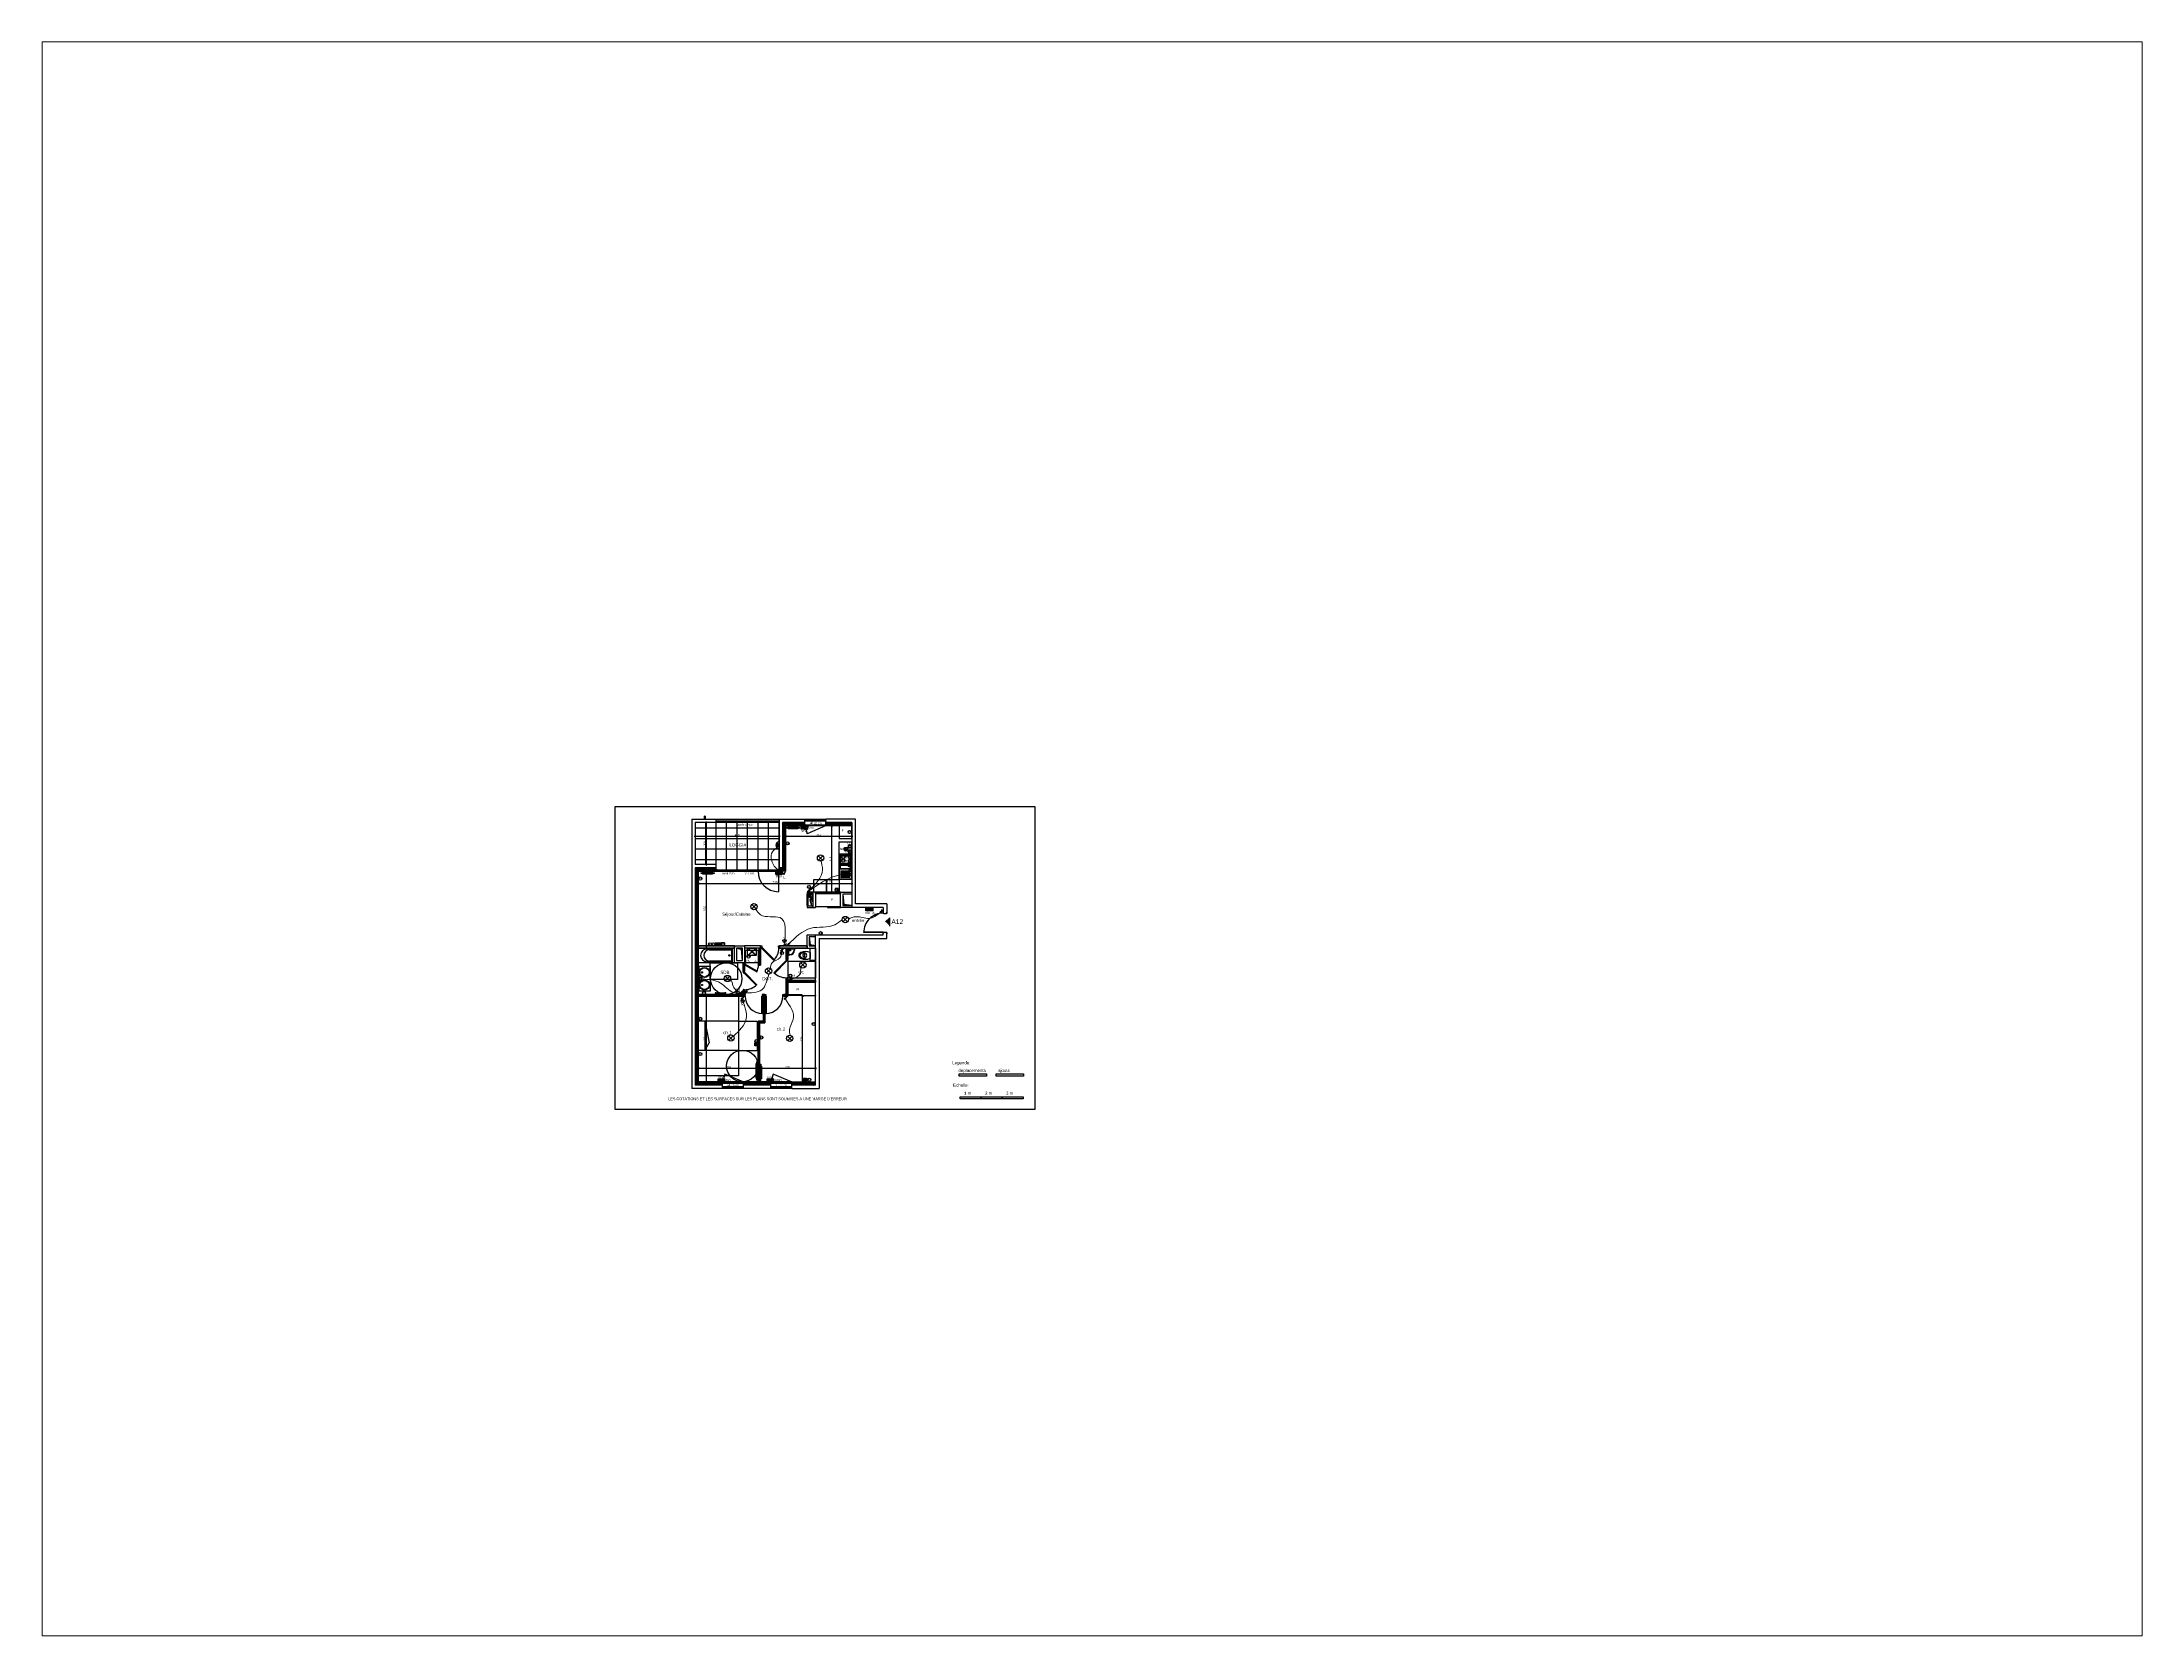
# Paper-space layout 'Présentation1' of a CAD drawing. Header units: centimetres. Extents: x 26 to 235, y 20 to 179.
# The model-space entities are those that its viewports show. They can reach past a viewport. Long polylines and large blocks are cut down to what shows.
import ezdxf

# ---------------------------------------------------------------- set-up
doc = ezdxf.new("R2010")
doc.units = ezdxf.units.CM
doc.linetypes.add('Tiret', pattern=[0.00635, 0.003175, -0.003175])
for name, color, linetype, lineweight in [('CHAUFFAGE_CHAUFFAGE_MOD', 102, 'Continuous', 25), ('CLOISONS_CLOISONS100_MOD', 114, 'Continuous', 35), ('CLOISONS_CLOISONS72_MOD', 114, 'Continuous', 35), ('COTATIONS_COTATIONS_MOD', 7, 'Continuous', 35), ('ELECTRICITE_APP_MOD', 102, 'Continuous', 25), ('ELECTRICITE_APPEXT_MOD', 102, 'Continuous', 25), ('ELECTRICITE_INTERDOUBLE_MOD', 102, 'Continuous', 25), ('ELECTRICITE_INTERLUM_MOD', 102, 'Continuous', 25), ('ELECTRICITE_INTERSIMPLE_MOD', 102, 'Continuous', 25), ('ELECTRICITE_INTERVV_MOD', 102, 'Continuous', 25), ('ELECTRICITE_LIAISONS_MOD', 102, 'Continuous', 25), ('ELECTRICITE_LUM_MOD', 102, 'Continuous', 25), ('ELECTRICITE_PRISE16AHT_MOD', 102, 'Continuous', 25), ('ELECTRICITE_PRISECUISSON_MOD', 102, 'Continuous', 25), ('ELECTRICITE_PRISEFOUR_MOD', 102, 'Continuous', 25), ('ELECTRICITE_PRISEFRIGO_MOD', 102, 'Continuous', 25), ('ELECTRICITE_PRISEHOTTE_MOD', 102, 'Continuous', 25), ('ELECTRICITE_PRISEMO_MOD', 102, 'Continuous', 25), ('ELECTRICITE_PRISES16A_MOD', 102, 'Continuous', 25), ('ELECTRICITE_PRISESMULTIMEDIA_MOD', 102, 'Continuous', 25), ('ELECTRICITE_PRISESTEL_MOD', 102, 'Continuous', 25), ('ELECTRICITE_VIDEOPHONE_MOD', 102, 'Continuous', 25), ('ELECTRICITE_VOLETROULRADIO_MOD', 102, 'Continuous', 25), ('FDPLAN_ELEC_FIX', 8, 'Continuous', 25), ('FDPLAN_FDPLAN_FIX', 8, 'Continuous', 25), ('MENUISERIES_PORTES_MOD', 114, 'Continuous', 30), ('PLACARDS_PLACARDS_100150_MOD', 114, 'Continuous', 30), ('PLOMBERIE_BAIGNOIRE_MOD', 114, 'Continuous', 30), ('PLOMBERIE_EVIER_MOD', 114, 'Continuous', 30), ('PLOMBERIE_LAVEMAINS_MOD', 114, 'Continuous', 30), ('PLOMBERIE_LL_MOD', 114, 'Continuous', 30), ('PLOMBERIE_LV_MOD', 114, 'Continuous', 30), ('PLOMBERIE_MEUBLEVASQUE_MOD', 114, 'Continuous', 30), ('PLOMBERIE_THERMO_MOD', 114, 'Continuous', 25), ('PLOMBERIE_WC_MOD', 114, 'Continuous', 30)]:
    doc.layers.add(name, color=color, linetype=linetype, lineweight=lineweight)
doc.layers.add('ELECTRICITE_PRISE16AHAND_MOD', color=102, linetype='Continuous')
doc.layers.add('PLACARDS_PLACARDS_0100_MOD', color=114, linetype='Continuous')
doc.styles.add('Arial', font='arial.ttf', dxfattribs={"height": 10})
doc.styles.add('Arial_1', font='arial.ttf', dxfattribs={"height": 7.5})
doc.styles.add('Arial_2', font='arial.ttf', dxfattribs={"height": 25})
doc.styles.add('Arial_5', font='arial.ttf', dxfattribs={"height": 0.2})
doc.styles.add('MtXpl_Verdana', font='verdana.ttf')
doc.styles.add('prlm-elec-cfa', font='comic.ttf', dxfattribs={"height": 0.12})
doc.styles.add('prlm-elec-cfo', font='comic.ttf', dxfattribs={"height": 0.12})
doc.styles.add('Trebuchet MS', font='trebuc.ttf', dxfattribs={"height": 10})
doc.dimstyles.new('Cotes_linéaires', dxfattribs={"dimscale": 30.48, "dimtxt": 0.103095, "dimasz": 0.164042, "dimexe": 0.164042, "dimexo": 0.0625, "dimgap": 0.016404, "dimtad": 1, "dimdec": 0, "dimlfac": 100, "dimzin": 0, "dimdsep": 46, "dimtxsty": 'Trebuchet MS', "dimblk1": 'OBLIQUE', "dimblk2": 'OBLIQUE', "dimsah": 1, "dimcen": 0.09, "dimdle": 0.164042, "dimazin": 0, "dimtfac": 1, "dimtdec": 4, "dimtix": 1, "dimtmove": 0, "dimatfit": 3, "dimfxl": 1, "dimtvp": 1, "dimtolj": 1, "dimtzin": 0, "dimarcsym": 0})
doc.dimstyles.new('Cotes_linéaires_2', dxfattribs={"dimscale": 30.48, "dimtxt": 0.103095, "dimasz": 0.164042, "dimexe": 0.164042, "dimexo": 0.0625, "dimgap": 0.016404, "dimtad": 1, "dimdec": 0, "dimlfac": 100, "dimzin": 0, "dimdsep": 46, "dimtxsty": 'Trebuchet MS', "dimblk1": 'OBLIQUE', "dimblk2": 'OBLIQUE', "dimsah": 1, "dimcen": 0.09, "dimdle": 0.164042, "dimazin": 0, "dimtfac": 1, "dimtdec": 4, "dimtix": 1, "dimtmove": 0, "dimatfit": 3, "dimfxl": 1, "dimtvp": 1, "dimtolj": 1, "dimtzin": 0, "dimarcsym": 0})
doc.dimstyles.new('Cotes_linéaires_6', dxfattribs={"dimscale": 30.48, "dimtxt": 0.103095, "dimasz": 0.164042, "dimexe": 0.164042, "dimexo": 0.0625, "dimgap": 0.016404, "dimtad": 1, "dimdec": 0, "dimlfac": 100, "dimzin": 0, "dimdsep": 46, "dimtxsty": 'Trebuchet MS', "dimblk1": 'OBLIQUE', "dimblk2": 'OBLIQUE', "dimsah": 1, "dimcen": 0.09, "dimdle": 0.164042, "dimazin": 0, "dimtfac": 1, "dimtdec": 4, "dimtix": 1, "dimtmove": 0, "dimatfit": 3, "dimfxl": 1, "dimtvp": 1, "dimtolj": 1, "dimtzin": 0, "dimarcsym": 0})

# ---------------------------------------------------------------- blocks, each defined once
blk = doc.blocks.new('HB-Simple - 930 x 2040 mm-366041-A_B-Niveau 1 - 1_50')
at = {"layer": 'FDPLAN_FDPLAN_FIX'}
for p, q in [((-0.49, 0.08), (-0.5, 0.08)), ((-0.5, 0.08), (-0.5, 0.08)), ((-0.5, 0.08), (-0.5, 0.08)), ((-0.5, 0.08), (-0.49, 0.08)), ((-0.47, 0.06), (-0.47, 0.08)), ((-0.47, 0.08), (-0.47, 0.08)), ((-0.45, 0.06), (-0.47, 0.06)), ((-0.47, 0.05), (-0.45, 0.05)), ((-0.45, 0.05), (-0.45, 0.06)), ((-0.45, -0.05), (-0.45, 0.05)), ((-0.45, 0.05), (-0.45, 0.04)), ((0.46, 0.06), (0.45, 0.06)), ((0.45, 0.06), (0.45, 0.05)), ((0.45, 0.04), (0.45, 0.05)), ((0.45, 0.05), (0.47, 0.05)), ((0.45, 0.05), (0.45, -0.05)), ((0.46, 0.08), (0.46, 0.06)), ((0.47, 0.08), (0.47, 0.08)), ((0.49, 0.08), (0.5, 0.08)), ((0.5, 0.08), (0.49, 0.08)), ((0.5, 0.08), (0.5, 0.08)), ((0.5, 0.08), (0.5, 0.08)), ((-0.47, -0.09), (-0.47, -0.06)), ((-0.47, -0.09), (-0.47, -0.09)), ((-0.47, -0.09), (-0.47, -0.09)), ((-0.45, -0.05), (-0.45, -0.05)), ((-0.45, -0.05), (-0.45, -0.05)), ((0.42, -0.09), (0.46, -0.09)), ((0.42, -1.02), (0.42, -0.09)), ((0.45, -0.05), (0.45, -0.05)), ((0.45, -0.05), (0.45, -0.05)), ((0.46, -0.06), (0.46, -0.09)), ((0.46, -0.09), (0.46, -1.02)), ((0.46, -0.09), (0.47, -0.09)), ((0.47, -0.09), (0.47, -0.09)), ((0.46, -1.02), (0.42, -1.02))]:
    blk.add_line(p, q, dxfattribs=at)
blk.add_arc((0.46, -0.09), 0.93, 179.9692, 270, dxfattribs=at)
blk = doc.blocks.new('porte Fenêtre _VR int - porte Fenêtre _VR int-3483253-A_B-Niveau 1 - 1_50')
at = {"layer": 'FDPLAN_FDPLAN_FIX'}
for p, q in [((-1.45, -0.1), (-1.5, -0.1)), ((-1.5, -0.16), (-1.45, -0.16)), ((-1.45, -0.1), (0.47, -0.1)), ((-1.45, -0.16), (-1.45, -0.1)), ((1.45, -0.14), (-1.45, -0.14)), ((-1.45, -0.14), (-1.45, -0.16)), ((-1.45, -0.16), (1.45, -0.16)), ((0.52, -0.1), (0.47, -0.1)), ((0.47, -0.1), (0.47, -0.16)), ((0.47, -0.16), (0.52, -0.16)), ((0.52, -0.1), (1.45, -0.1)), ((0.52, -0.16), (0.52, -0.1)), ((1.5, -0.1), (1.45, -0.1)), ((1.45, -0.1), (1.45, -0.16)), ((1.45, -0.16), (1.45, -0.14)), ((1.45, -0.16), (1.5, -0.16)), ((1.47, -0.16), (1.47, -1.14))]:
    blk.add_line(p, q, dxfattribs=at)
blk.add_arc((1.47, -0.16), 0.975, 180, 270, dxfattribs=at)
blk = doc.blocks.new('Fenêtre simple-all vitrée_BSO - Fenêtre simple-all vitrée_BSO-2719337-A_B-Niveau 1 - 1_50')
for p, q in [((-0.5, 0.07), (-0.5, 0.08)), ((0.5, 0.08), (-0.5, 0.08)), ((0.5, 0.07), (-0.5, 0.07)), ((0.5, 0.06), (-0.5, 0.06)), ((0.5, 0.07), (0.5, 0.08)), ((0.5, -0.1), (-0.5, -0.1)), ((-0.5, -0.16), (0.5, -0.16)), ((-0.48, -0.16), (0.39, -0.53)), ((0.45, -0.14), (-0.45, -0.14)), ((-0.45, -0.14), (-0.45, -0.16)), ((-0.45, -0.16), (0.45, -0.16)), ((0.45, -0.16), (0.45, -0.14))]:
    blk.add_line(p, q)
blk.add_arc((-0.7, -0.1), 1.17, 338.3947, 357.0998)
blk = doc.blocks.new('Fenêtre simple-all vitrée_VR ext - Fenêtre simple-all vitrée_VR ext-2813168-A_B-Niveau 1 - 1_50')
at = {"layer": 'FDPLAN_FDPLAN_FIX'}
for p, q in [((-0.5, 0.16), (0.5, 0.16)), ((0.5, 0.1), (-0.5, 0.1)), ((-0.48, 0.16), (0.39, 0.53)), ((-0.45, 0.14), (-0.45, 0.16)), ((-0.45, 0.16), (0.45, 0.16)), ((0.45, 0.14), (-0.45, 0.14)), ((0.45, 0.16), (0.45, 0.14)), ((-0.5, -0.06), (0.5, -0.06)), ((-0.5, -0.08), (-0.5, -0.07)), ((-0.5, -0.07), (0.5, -0.07)), ((-0.5, -0.08), (0.5, -0.08)), ((0.5, -0.08), (0.5, -0.07))]:
    blk.add_line(p, q, dxfattribs=at)
blk.add_arc((-0.7, 0.1), 1.17, 2.9002, 21.6053, dxfattribs=at)
blk = doc.blocks.new('Garde-corps - Garde-corps-1063168-A_B-Niveau 1 - 1_50')
at = {"layer": 'FDPLAN_FDPLAN_FIX'}
for p, q in [((-15.57, 15.69), (-18.57, 15.69)), ((-18.57, 15.64), (-15.57, 15.64))]:
    blk.add_line(p, q, dxfattribs=at)
blk = doc.blocks.new('PMR Giration - PMR Giration-978195-A_B-Niveau 1 - 1_50')
at = {"layer": 'FDPLAN_FDPLAN_FIX'}
blk.add_circle((0, 0), 0.75, dxfattribs=at)
blk = doc.blocks.new('LIT PMR 120 - LIT PMR 120-971960-A_B-Niveau 1 - 1_50')
at = {"layer": 'FDPLAN_FDPLAN_FIX'}
for p, q in [((1.2, 1.9), (1.2, 2.8)), ((1.2, 2.8), (2.6, 2.8)), ((2.6, 1.9), (2.6, 2.8)), ((0, 1.9), (1.2, 1.9)), ((0, 1.9), (0, 0)), ((1.2, 1.9), (2.6, 1.9)), ((1.2, 1.9), (1.2, 0)), ((2.6, 1.9), (3.8, 1.9)), ((2.6, 1.9), (2.6, 0)), ((3.8, 1.9), (3.8, 0)), ((1.2, 0.3), (2.23, 0.5)), ((1.2, 0.3), (2.6, 0.3)), ((2.6, 0.3), (2.23, 0.5)), ((3.8, 0), (0, 0))]:
    blk.add_line(p, q, dxfattribs=at)
blk = doc.blocks.new('EVIER 120 - EVIER 120-976741-A_B-Niveau 1 - 1_50')
at = {"layer": 'PLOMBERIE_EVIER_MOD'}
for p, q in [((0, 0), (0, 0.6)), ((0, 0.6), (1.2, 0.6)), ((1.2, 0), (0, 0)), ((0.02, 0.02), (0.02, 0.58)), ((0.02, 0.58), (1.18, 0.58)), ((1.18, 0.02), (0.02, 0.02)), ((0.075, 0.5), (0.425, 0.5)), ((0.075, 0.45), (0.425, 0.45)), ((0.075, 0.4), (0.425, 0.4)), ((0.075, 0.35), (0.425, 0.35)), ((0.075, 0.3), (0.425, 0.3)), ((0.075, 0.25), (0.425, 0.25)), ((0.075, 0.2), (0.425, 0.2)), ((0.075, 0.15), (0.425, 0.15)), ((0.075, 0.1), (0.425, 0.1)), ((0.5, 0.55), (0.7, 0.55)), ((0.5, 0.55), (0.5, 0.05)), ((0.7, 0.05), (0.5, 0.05)), ((0.52, 0.51), (0.52, 0.09)), ((0.54, 0.53), (0.66, 0.53)), ((0.66, 0.07), (0.54, 0.07)), ((0.68, 0.51), (0.68, 0.09)), ((0.7, 0.55), (0.7, 0.05)), ((0.75, 0.55), (0.75, 0.05)), ((0.75, 0.55), (1.15, 0.55)), ((1.15, 0.05), (0.75, 0.05)), ((0.77, 0.51), (0.77, 0.09)), ((0.79, 0.53), (1.11, 0.53)), ((1.11, 0.07), (0.79, 0.07)), ((1.13, 0.51), (1.13, 0.09)), ((1.15, 0.55), (1.15, 0.05)), ((1.18, 0.58), (1.18, 0.02)), ((1.2, 0.6), (1.2, 0))]:
    blk.add_line(p, q, dxfattribs=at)
for centre in [(0.63, 0.125), (0.83, 0.125)]:
    blk.add_circle(centre, 0.03, dxfattribs=at)
for centre, start, end in [((0.54, 0.51), 90, 180), ((0.54, 0.09), 180, 270), ((0.66, 0.51), 0, 90), ((0.66, 0.09), 270, 0), ((0.79, 0.51), 90, 180), ((0.79, 0.09), 180, 270), ((1.11, 0.51), 0, 90), ((1.11, 0.09), 270, 0)]:
    blk.add_arc(centre, 0.02, start, end, dxfattribs=at)
blk = doc.blocks.new('xo.LV')
for p, q in [((0.075, 0.075), (-0.075, 0.075)), ((-0.075, 0.075), (-0.075, -0.075)), ((0.075, -0.075), (0.075, 0.075)), ((-0.075, -0.075), (0.075, -0.075))]:
    blk.add_line(p, q)
at = {"color": 0, "linetype": 'ByBlock', "lineweight": -2, "ltscale": 0.01}
blk.add_circle((0, 0), 0.075, dxfattribs=at)
at = {"color": 0, "linetype": 'ByBlock', "lineweight": 5, "ltscale": 0.01}
for centre, start, end in [((-0.03, 0), 0, 180), ((-0.03, 0), 180, 0), ((0.03, 0), 0, 180), ((0.03, 0), 180, 0)]:
    blk.add_arc(centre, 0.01, start, end, dxfattribs=at)
blk = doc.blocks.new('MODULE CUISINE - MODULE CUISINE-V3-A_B-Niveau 1 - 1_50')
at = {"layer": 'PLOMBERIE_LV_MOD'}
for p, q in [((0, 0), (0, 0.6)), ((0, 0.6), (0.6, 0.6)), ((0.6, 0), (0, 0)), ((0.6, 0.6), (0.6, 0))]:
    blk.add_line(p, q, dxfattribs=at)
at = {"layer": 'PLOMBERIE_LV_MOD', "ltscale": 50}
blk.add_blockref('xo.LV', (0.48, 0.1), dxfattribs=at)
blk = doc.blocks.new('Int_ Simple - PP _0_83m x 2_04m_-986704-A_B-Niveau 1 - 1_50')
at = {"layer": 'MENUISERIES_PORTES_MOD'}
for p, q in [((-0.435, 0.035), (-0.485, 0.035)), ((-0.485, 0.035), (-0.485, -0.035)), ((-0.45, -0.035), (-0.45, 0.005)), ((-0.45, 0.005), (-0.435, 0.005)), ((-0.435, 0.005), (-0.435, 0.035)), ((0.415, 0.035), (0.365, 0.035)), ((0.365, 0.035), (0.365, 0.005)), ((0.365, 0.005), (0.38, 0.005)), ((0.38, 0.005), (0.38, -0.035)), ((0.415, 0.035), (0.415, -0.035)), ((-0.485, -0.035), (-0.45, -0.035)), ((0.38, -0.035), (0.34, -0.035)), ((0.34, -0.865), (0.34, -0.035)), ((0.38, -0.865), (0.34, -0.865)), ((0.38, -0.035), (0.38, -0.865)), ((0.38, -0.035), (0.415, -0.035))]:
    blk.add_line(p, q, dxfattribs=at)
blk.add_arc((0.38, -0.035), 0.83, 180, 270, dxfattribs=at)
blk = doc.blocks.new('Int_ Simple - PP _0_83m x 2_04m_-986942-A_B-Niveau 1 - 1_50')
at = {"layer": 'MENUISERIES_PORTES_MOD'}
for p, q in [((-0.485, 0.035), (-0.45, 0.035)), ((-0.485, 0.035), (-0.485, -0.035)), ((-0.45, 0.035), (-0.45, -0.005)), ((0.38, 0.865), (0.34, 0.865)), ((0.34, 0.865), (0.34, 0.035)), ((0.38, 0.035), (0.34, 0.035)), ((0.38, 0.035), (0.38, 0.865)), ((0.38, 0.035), (0.415, 0.035)), ((0.38, -0.005), (0.38, 0.035)), ((0.415, 0.035), (0.415, -0.035)), ((-0.435, -0.035), (-0.485, -0.035)), ((-0.45, -0.005), (-0.435, -0.005)), ((-0.435, -0.005), (-0.435, -0.035)), ((0.365, -0.005), (0.38, -0.005)), ((0.365, -0.035), (0.365, -0.005)), ((0.415, -0.035), (0.365, -0.035))]:
    blk.add_line(p, q, dxfattribs=at)
blk.add_arc((0.38, 0.035), 0.83, 90, 180, dxfattribs=at)
blk = doc.blocks.new('Placard coulissante - 2 panneaux - Placard double coulissante-2150333-A_B-Niveau 1 - 1_50')
at = {"layer": 'PLACARDS_PLACARDS_100150_MOD'}
for p, q in [((-0.6, 0), (-0.6, 0.02)), ((-0.6, 0.02), (0.025, 0.02)), ((0.025, 0), (-0.6, 0)), ((0.025, 0.02), (0.025, 0)), ((0.6, -0.005), (-0.025, -0.005)), ((-0.025, -0.005), (-0.025, -0.025)), ((-0.025, -0.025), (0.6, -0.025)), ((0.6, -0.025), (0.6, -0.005))]:
    blk.add_line(p, q, dxfattribs=at)
blk = doc.blocks.new('Int_ Simple1 - PP-1369625-A_B-Niveau 1 - 1_50')
for p, q in [((-0.285, 0.025), (-0.335, 0.025)), ((-0.3, -0.025), (-0.3, 0.015)), ((-0.3, 0.015), (-0.285, 0.015)), ((-0.285, 0.015), (-0.285, 0.025)), ((-0.285, 0.015), (0.215, 0.015)), ((0.265, 0.025), (0.215, 0.025)), ((0.215, 0.025), (0.215, 0.015)), ((0.215, 0.015), (0.23, 0.015)), ((0.23, 0.015), (0.23, -0.025)), ((-0.335, -0.025), (-0.3, -0.025)), ((0.23, -0.025), (-0.3, -0.025)), ((0.23, -0.025), (0.265, -0.025))]:
    blk.add_line(p, q)
blk = doc.blocks.new('TE - TE-2079652-A_B-Niveau 1 - 1_50')
at = {"layer": 'FDPLAN_FDPLAN_FIX'}
for p, q in [((0.05, 0.11), (0.31, 0.18)), ((0.28, 0.15), (0.05, 0.11)), ((0.55, 0), (0.05, 0)), ((0.26, 0.1), (0.28, 0.15)), ((0.49, 0.15), (0.26, 0.1)), ((0.31, 0.18), (0.29, 0.12)), ((0.29, 0.12), (0.49, 0.15)), ((0.55, 0.17), (0.49, 0.18)), ((0.5, 0.13), (0.49, 0.18)), ((0.5, 0.13), (0.55, 0.17))]:
    blk.add_line(p, q, dxfattribs=at)
blk = doc.blocks.new('MODULE CUISINE - MODULE CUISINE-2541042-A_B-Niveau 1 - 1_50')
at = {"layer": 'ELECTRICITE_PRISECUISSON_MOD'}
for p, q in [((0, 0), (0, 0.6)), ((0, 0.6), (0.6, 0.6)), ((0.6, 0), (0, 0)), ((0.58, 0.43), (0.44, 0.43)), ((0.44, 0.43), (0.44, 0.3)), ((0.44, 0.3), (0.58, 0.3)), ((0.45, 0.3), (0.45, 0.43)), ((0.45, 0.43), (0.58, 0.43)), ((0.58, 0.3), (0.45, 0.3)), ((0.58, 0.3), (0.58, 0.43)), ((0.58, 0.43), (0.58, 0.3)), ((0.6, 0), (0.6, 0.6))]:
    blk.add_line(p, q, dxfattribs=at)
at = {"layer": 'ELECTRICITE_PRISECUISSON_MOD', "style": 'MtXpl_Verdana'}
blk.add_text('C', height=0.09, dxfattribs=at).set_placement((0.47, 0.32))
at = {"layer": 'ELECTRICITE_PRISECUISSON_MOD', "insert": (0.48, 0.52), "char_height": 0.09, "width": 0.1022, "attachment_point": 5}
blk.add_mtext('{\\fVerdana|b0|i0|c0|p34;CUI}', dxfattribs=at)
blk = doc.blocks.new('MODULE CUISINE - MODULE CUISINE-2481154-A_B-Niveau 1 - 1_50')
at = {"layer": 'FDPLAN_FDPLAN_FIX'}
for p, q in [((0, 0), (0, 0.6)), ((0, 0.6), (0.6, 0.6)), ((0.6, 0), (0, 0)), ((0.6, 0.6), (0.6, 0))]:
    blk.add_line(p, q, dxfattribs=at)
blk = doc.blocks.new('LAVABO DOUBLE - LAVABO DOUBLE-969751-A_B-Niveau 1 - 1_50')
at = {"layer": 'PLOMBERIE_MEUBLEVASQUE_MOD'}
for p, q in [((0, 0), (0, 0.55)), ((0, 0.55), (1.2, 0.55)), ((1.2, 0.03), (0, 0.03)), ((1.2, 0), (0, 0)), ((1.2, 0.55), (1.2, 0))]:
    blk.add_line(p, q, dxfattribs=at)
for centre, radius in [((0.3, 0.285), 0.24), ((0.3, 0.285), 0.22), ((0.3, 0.165), 0.03), ((0.9, 0.285), 0.24), ((0.9, 0.285), 0.22), ((0.9, 0.165), 0.03)]:
    blk.add_circle(centre, radius, dxfattribs=at)
blk = doc.blocks.new('baignoire 70x170cm - baignoire 70x170cm-979927-A_B-Niveau 1 - 1_50')
at = {"layer": 'PLOMBERIE_BAIGNOIRE_MOD'}
for p, q in [((0, 0), (0, 1.7)), ((0, 1.7), (0.7, 1.7)), ((0.05, 0.1), (0.05, 1.3)), ((0.08, 0.13), (0.08, 1.18)), ((0.62, 1.18), (0.62, 0.13)), ((0.65, 1.3), (0.65, 0.1)), ((0.7, 0), (0.7, 1.7)), ((0.7, 0), (0, 0)), ((0.65, 0.1), (0.05, 0.1)), ((0.62, 0.13), (0.08, 0.13))]:
    blk.add_line(p, q, dxfattribs=at)
blk.add_circle((0.35, 0.23), 0.03, dxfattribs=at)
for centre, radius in [((0.35, 1.3), 0.3), ((0.35, 1.18), 0.27)]:
    blk.add_arc(centre, radius, 360, 180, dxfattribs=at)
blk = doc.blocks.new('Int_ Simple - PP _0_83m x 2_04m_-986892-A_B-Niveau 1 - 1_50')
at = {"layer": 'MENUISERIES_PORTES_MOD'}
for p, q in [((-0.44, 0.03), (-0.49, 0.03)), ((-0.45, -0.04), (-0.45, 0.01)), ((-0.45, 0.01), (-0.44, 0.01)), ((-0.44, 0.01), (-0.44, 0.03)), ((0.42, 0.03), (0.36, 0.03)), ((0.36, 0.03), (0.36, 0.01)), ((0.36, 0.01), (0.38, 0.01)), ((0.38, 0.01), (0.38, -0.04)), ((-0.49, -0.04), (-0.45, -0.04)), ((-0.24, -0.59), (0.35, -0.01)), ((-0.21, -0.62), (-0.24, -0.59)), ((0.38, -0.04), (-0.21, -0.62)), ((0.35, -0.01), (0.38, -0.04)), ((0.38, -0.04), (0.42, -0.04))]:
    blk.add_line(p, q, dxfattribs=at)
blk.add_arc((0.38, -0.04), 0.83, 180.0001, 225, dxfattribs=at)
blk = doc.blocks.new('Int_ Simple - PP _0_83m x 2_04m_-986956-A_B-Niveau 1 - 1_50')
at = {"layer": 'MENUISERIES_PORTES_MOD'}
for p, q in [((-0.49, 0.03), (-0.45, 0.03)), ((-0.49, 0.03), (-0.49, -0.03)), ((-0.45, 0.03), (-0.45, -0.01)), ((-0.21, 0.62), (-0.24, 0.59)), ((-0.24, 0.59), (0.35, 0.01)), ((0.38, 0.03), (-0.21, 0.62)), ((0.35, 0.01), (0.38, 0.03)), ((0.38, 0.03), (0.42, 0.03)), ((0.38, -0.01), (0.38, 0.03)), ((0.42, 0.03), (0.42, -0.03)), ((-0.44, -0.03), (-0.49, -0.03)), ((-0.45, -0.01), (-0.44, -0.01)), ((-0.44, -0.01), (-0.44, -0.03)), ((0.36, -0.01), (0.38, -0.01)), ((0.36, -0.03), (0.36, -0.01)), ((0.42, -0.03), (0.36, -0.03))]:
    blk.add_line(p, q, dxfattribs=at)
blk.add_arc((0.38, 0.03), 0.83, 135, 179.9999, dxfattribs=at)
blk = doc.blocks.new('CHAUDIERE - CHAUDIERE-V6-A_B-Niveau 1 - 1_50')
at = {"layer": 'FDPLAN_FDPLAN_FIX'}
for p, q in [((0.42, 0.35), (0, 0)), ((0, 0.35), (0.42, 0)), ((0, 0), (0, 0.35)), ((0, 0.35), (0.42, 0.35)), ((0.42, 0), (0, 0)), ((0.42, 0.35), (0.42, 0))]:
    blk.add_line(p, q, dxfattribs=at)
blk = doc.blocks.new('Placard coulissante - 2 panneaux - Placard double coulissante-2150329-A_B-Niveau 1 - 1_50')
at = {"layer": 'PLACARDS_PLACARDS_100150_MOD'}
for p, q in [((-0.66, 0), (-0.66, 0.02)), ((-0.66, 0.02), (0.025, 0.02)), ((0.025, 0), (-0.66, 0)), ((0.025, 0.02), (0.025, 0)), ((0.66, -0.005), (-0.025, -0.005)), ((-0.025, -0.005), (-0.025, -0.025)), ((-0.025, -0.025), (0.66, -0.025)), ((0.66, -0.025), (0.66, -0.005))]:
    blk.add_line(p, q, dxfattribs=at)
blk = doc.blocks.new('PMR Zone 80x130 - PMR Zone 80x130-V7-A_B-Niveau 1 - 1_50')
at = {"linetype": 'Tiret'}
for p, q in [((0, 0), (0, 1.3)), ((0, 1.3), (0.8, 1.3)), ((0.8, 1.3), (0.8, 0)), ((0.8, 0), (0, 0))]:
    blk.add_line(p, q, dxfattribs=at)
blk = doc.blocks.new('WC suspendu - 03 - 540 x 370mm-1424699-A_B-Niveau 1 - 1_50')
at = {"layer": 'PLOMBERIE_WC_MOD'}
for p, q in [((0.26, 0.13), (-0.01, 0.13)), ((0.06, 0.42), (0.06, 0.4)), ((0.08, 0.38), (0.17, 0.38)), ((0.19, 0.4), (0.19, 0.42))]:
    blk.add_line(p, q, dxfattribs=at)
for centre, radius, start, end in [((0.47, 0.35), 0.531, 155.2006, 204.7994), ((0.15, 0.5), 0.178, 117.7063, 155.2006), ((0.29, 0.43), 0.293, 163.3256, 185.527), ((0.12, 0.41), 0.12, 185.527, 271.819), ((0.19, 0.46), 0.181, 135.0005, 163.3256), ((0.11, 0.53), 0.0764, 100.3378, 135.0005), ((0.11, 0.42), 0.05, 157.4671, 180), ((0.08, 0.4), 0.02, 180, 270), ((0.12, 0.56), 0.106, 85.7857, 117.7063), ((0.13, 0.42), 0.0621, 22.5329, 157.4671), ((0.13, 0.42), 0.194, 92.523, 100.3378), ((0.13, 0.56), 0.106, 62.2937, 94.2143), ((0.12, 0.42), 0.194, 79.6622, 87.477), ((0.13, 0.41), 0.12, 268.181, 354.473), ((0.14, 0.53), 0.0764, 44.9995, 79.6622), ((0.17, 0.4), 0.02, 270, 360), ((0.1, 0.5), 0.178, 24.7994, 62.2937), ((0.14, 0.42), 0.05, 360, 22.5329), ((0.06, 0.46), 0.181, 16.6744, 44.9995), ((-0.04, 0.43), 0.293, 354.473, 16.6744), ((-0.22, 0.35), 0.531, 335.2006, 24.7994)]:
    blk.add_arc(centre, radius, start, end, dxfattribs=at)
blk = doc.blocks.new('LAVE MAINS D_ANGLE - LAVE MAINS D_ANGLE-1980141-A_B-Niveau 1 - 1_50')
at = {"layer": 'PLOMBERIE_LAVEMAINS_MOD'}
for p, q in [((0, 0.33), (0.1, 0.33)), ((0, 0.33), (0, 0)), ((0.33, 0), (0, 0)), ((0.03, 0.14), (0.03, 0.3)), ((0.03, 0.3), (0.1, 0.3)), ((0.03, 0.14), (0.14, 0.03)), ((0.14, 0.03), (0.3, 0.03)), ((0.3, 0.03), (0.3, 0.1)), ((0.33, 0), (0.33, 0.1))]:
    blk.add_line(p, q, dxfattribs=at)
for centre, radius in [((0.05, 0.05), 0.02), ((0.11, 0.11), 0.025)]:
    blk.add_circle(centre, radius, dxfattribs=at)
for radius in [0.23, 0.2]:
    blk.add_arc((0.1, 0.1), radius, 0, 90, dxfattribs=at)
blk = doc.blocks.new('Int_ Simple1 - PP-1369627-A_B-Niveau 1 - 1_50')
at = {"layer": 'PLACARDS_PLACARDS_0100_MOD'}
for p, q in [((-0.39, 0.03), (-0.35, 0.03)), ((-0.39, 0.03), (-0.39, -0.03)), ((-0.35, 0.03), (-0.35, -0.01)), ((-0.27, 0.35), (-0.29, 0.32)), ((-0.29, 0.32), (0.26, 0)), ((0.28, 0.03), (-0.27, 0.35)), ((0.26, 0), (0.28, 0.03)), ((0.28, 0.03), (0.31, 0.03)), ((0.28, -0.01), (0.28, 0.03)), ((0.31, 0.03), (0.31, -0.03)), ((-0.34, -0.03), (-0.39, -0.03)), ((-0.35, -0.01), (-0.34, -0.01)), ((-0.34, -0.01), (-0.34, -0.03)), ((0.26, -0.01), (0.28, -0.01)), ((0.26, -0.03), (0.26, -0.01)), ((0.31, -0.03), (0.26, -0.03))]:
    blk.add_line(p, q, dxfattribs=at)
blk.add_arc((0.28, 0.03), 0.63, 150, 179.9999, dxfattribs=at)
blk = doc.blocks.new('gaine - gaine-2710892-A_B-Niveau 1 - 1_50')
at = {"layer": 'FDPLAN_FDPLAN_FIX'}
for p in [(0, 0.43), (0.3, 0)]:
    blk.add_line(p, (0.05, 0.05), dxfattribs=at)
blk = doc.blocks.new('gaine - gaine-2710818-A_B-Niveau 1 - 1_50')
at = {"layer": 'FDPLAN_FDPLAN_FIX'}
h = blk.add_hatch(color=256, dxfattribs=at)
h.dxf.hatch_style = 1
h.paths.add_polyline_path([(0.05, 0.05), (0, 0.54), (0, 0), (0.43, 0)])
for p, q in [((0, 0.54), (0.05, 0.05)), ((0, 0.54), (0, 0)), ((0.43, 0), (0, 0)), ((0.43, 0), (0.05, 0.05))]:
    blk.add_line(p, q, dxfattribs=at)
blk = doc.blocks.new('gaine - gaine-2724823-A_B-Niveau 1 - 1_50')
at = {"layer": 'FDPLAN_FDPLAN_FIX'}
for p in [(0, 0.6), (0.28, 0)]:
    blk.add_line(p, (0.05, 0.05), dxfattribs=at)
blk = doc.blocks.new('PMR Zone 80x130 - PMR Zone 80x130-V45-A_B-Niveau 1 - 1_50')
at = {"layer": 'FDPLAN_FDPLAN_FIX'}
for p, q in [((0, 0), (0, 1.3)), ((0, 1.3), (0.8, 1.3)), ((0.8, 1.3), (0.8, 0)), ((0.8, 0), (0, 0))]:
    blk.add_line(p, q, dxfattribs=at)
blk = doc.blocks.new('_Oblique')
at = {"color": 0, "linetype": 'ByBlock', "lineweight": -2}
blk.add_line((-0.5, -0.5), (0.5, 0.5), dxfattribs=at)
blk = doc.blocks.new('*D59')
at = {"layer": 'COTATIONS_COTATIONS_MOD', "color": 0, "lineweight": -2, "transparency": 16777216}
for p, q in [((-1462, 1191), (-1052, 1191)), ((-1457, 1194), (-1457, 1186)), ((-1057, 1194), (-1057, 1186))]:
    blk.add_line(p, q, dxfattribs=at)
at = {"layer": 'Defpoints', "color": 0, "transparency": 16777216}
for p in [(-1457, 1196), (-1057, 1196), (-1057, 1191)]:
    blk.add_point(p, dxfattribs=at)
at = {"layer": 'COTATIONS_COTATIONS_MOD', "color": 0, "lineweight": -2, "transparency": 16777216, "xscale": 5, "yscale": 5, "zscale": 5, "rotation": 180}
blk.add_blockref('_Oblique', (-1457, 1191), dxfattribs=at)
at = {"layer": 'COTATIONS_COTATIONS_MOD', "color": 0, "lineweight": -2, "transparency": 16777216, "xscale": 5, "yscale": 5, "zscale": 5}
blk.add_blockref('_Oblique', (-1057, 1191), dxfattribs=at)
at = {"layer": 'COTATIONS_COTATIONS_MOD', "color": 0, "transparency": 16777216, "insert": (-1257, 1196), "char_height": 10, "width": 26.42, "attachment_point": 5, "style": 'Trebuchet MS'}
blk.add_mtext('\\A1;400', dxfattribs=at)
blk = doc.blocks.new('*D60')
at = {"layer": 'COTATIONS_COTATIONS_MOD', "color": 0, "lineweight": -2, "transparency": 16777216}
for p, q in [((-1030, 1191), (-706, 1191)), ((-1025, 1194), (-1025, 1186)), ((-711, 1194), (-711, 1186))]:
    blk.add_line(p, q, dxfattribs=at)
at = {"layer": 'Defpoints', "color": 0, "transparency": 16777216}
for p in [(-1025, 1196), (-711, 1196), (-711, 1191)]:
    blk.add_point(p, dxfattribs=at)
at = {"layer": 'COTATIONS_COTATIONS_MOD', "color": 0, "lineweight": -2, "transparency": 16777216, "xscale": 5, "yscale": 5, "zscale": 5, "rotation": 180}
blk.add_blockref('_Oblique', (-1025, 1191), dxfattribs=at)
at = {"layer": 'COTATIONS_COTATIONS_MOD', "color": 0, "lineweight": -2, "transparency": 16777216, "xscale": 5, "yscale": 5, "zscale": 5}
blk.add_blockref('_Oblique', (-711, 1191), dxfattribs=at)
at = {"layer": 'COTATIONS_COTATIONS_MOD', "color": 0, "transparency": 16777216, "insert": (-868, 1196), "char_height": 10, "width": 86.68, "attachment_point": 5, "style": 'Trebuchet MS'}
blk.add_mtext('\\A1;314', dxfattribs=at)
blk = doc.blocks.new('*D61')
at = {"layer": 'COTATIONS_COTATIONS_MOD', "color": 0, "lineweight": -2, "transparency": 16777216}
for p, q in [((-808, 1240), (-800, 1240)), ((-805, 920), (-805, 1245)), ((-808, 925), (-800, 925))]:
    blk.add_line(p, q, dxfattribs=at)
at = {"layer": 'Defpoints', "color": 0, "transparency": 16777216}
for p in [(-810, 1240), (-805, 1240), (-810, 925)]:
    blk.add_point(p, dxfattribs=at)
at = {"layer": 'COTATIONS_COTATIONS_MOD', "color": 0, "lineweight": -2, "transparency": 16777216, "xscale": 5, "yscale": 5, "zscale": 5}
for p, rotation in [((-805, 1240), 90), ((-805, 925), 270)]:
    blk.add_blockref('_Oblique', p, dxfattribs=dict(at, rotation=rotation))
at = {"layer": 'COTATIONS_COTATIONS_MOD', "color": 0, "transparency": 16777216, "insert": (-810, 1082), "char_height": 10, "width": 26.42, "attachment_point": 5, "rotation": 90, "style": 'Trebuchet MS'}
blk.add_mtext('\\A1;315', dxfattribs=at)
blk = doc.blocks.new('*D62')
at = {"layer": 'COTATIONS_COTATIONS_MOD', "color": 0, "lineweight": -2, "transparency": 16777216}
for p, q in [((-1446, 966), (-706, 966)), ((-1441, 969), (-1441, 961)), ((-711, 969), (-711, 961))]:
    blk.add_line(p, q, dxfattribs=at)
at = {"layer": 'Defpoints', "color": 0, "transparency": 16777216}
for p in [(-1441, 971), (-711, 971), (-711, 966)]:
    blk.add_point(p, dxfattribs=at)
at = {"layer": 'COTATIONS_COTATIONS_MOD', "color": 0, "lineweight": -2, "transparency": 16777216, "xscale": 5, "yscale": 5, "zscale": 5, "rotation": 180}
blk.add_blockref('_Oblique', (-1441, 966), dxfattribs=at)
at = {"layer": 'COTATIONS_COTATIONS_MOD', "color": 0, "lineweight": -2, "transparency": 16777216, "xscale": 5, "yscale": 5, "zscale": 5}
blk.add_blockref('_Oblique', (-711, 966), dxfattribs=at)
at = {"layer": 'COTATIONS_COTATIONS_MOD', "color": 0, "transparency": 16777216, "insert": (-1076, 972), "char_height": 10, "width": 26.42, "attachment_point": 5, "style": 'Trebuchet MS'}
blk.add_mtext('\\A1;730', dxfattribs=at)
blk = doc.blocks.new('*D63')
at = {"layer": 'COTATIONS_COTATIONS_MOD', "color": 0, "lineweight": -2, "transparency": 16777216}
for p, q in [((-948, 429), (-940, 429)), ((-945, 15), (-945, 434)), ((-948, 20), (-940, 20))]:
    blk.add_line(p, q, dxfattribs=at)
at = {"layer": 'Defpoints', "color": 0, "transparency": 16777216}
for p in [(-950, 429), (-945, 429), (-950, 20)]:
    blk.add_point(p, dxfattribs=at)
at = {"layer": 'COTATIONS_COTATIONS_MOD', "color": 0, "lineweight": -2, "transparency": 16777216, "xscale": 5, "yscale": 5, "zscale": 5}
for p, rotation in [((-945, 429), 90), ((-945, 20), 270)]:
    blk.add_blockref('_Oblique', p, dxfattribs=dict(at, rotation=rotation))
at = {"layer": 'COTATIONS_COTATIONS_MOD', "color": 0, "transparency": 16777216, "insert": (-951, 224), "char_height": 10, "width": 26.42, "attachment_point": 5, "rotation": 90, "style": 'Trebuchet MS'}
blk.add_mtext('\\A1;409', dxfattribs=at)
blk = doc.blocks.new('*D64')
at = {"layer": 'COTATIONS_COTATIONS_MOD', "color": 0, "lineweight": -2, "transparency": 16777216}
for p, q in [((-1402, 1256), (-1410, 1256)), ((-1405, 1261), (-1405, 1051)), ((-1402, 1056), (-1410, 1056))]:
    blk.add_line(p, q, dxfattribs=at)
at = {"layer": 'Defpoints', "color": 0, "transparency": 16777216}
for p in [(-1400, 1256), (-1405, 1056), (-1400, 1056)]:
    blk.add_point(p, dxfattribs=at)
at = {"layer": 'COTATIONS_COTATIONS_MOD', "color": 0, "lineweight": -2, "transparency": 16777216, "xscale": 5, "yscale": 5, "zscale": 5}
for p, rotation in [((-1405, 1256), 90), ((-1405, 1056), 270)]:
    blk.add_blockref('_Oblique', p, dxfattribs=dict(at, rotation=rotation))
at = {"layer": 'COTATIONS_COTATIONS_MOD', "color": 0, "transparency": 16777216, "insert": (-1411, 1156), "char_height": 10, "width": 26.42, "attachment_point": 5, "rotation": 90, "style": 'Trebuchet MS'}
blk.add_mtext('\\A1;200', dxfattribs=at)
blk = doc.blocks.new('*D65')
at = {"layer": 'COTATIONS_COTATIONS_MOD', "color": 0, "lineweight": -2, "transparency": 16777216}
for p, q in [((-1402, 1024), (-1410, 1024)), ((-1405, 1029), (-1405, 663)), ((-1402, 668), (-1410, 668))]:
    blk.add_line(p, q, dxfattribs=at)
at = {"layer": 'Defpoints', "color": 0, "transparency": 16777216}
for p in [(-1400, 1024), (-1405, 668), (-1400, 668)]:
    blk.add_point(p, dxfattribs=at)
at = {"layer": 'COTATIONS_COTATIONS_MOD', "color": 0, "lineweight": -2, "transparency": 16777216, "xscale": 5, "yscale": 5, "zscale": 5}
for p, rotation in [((-1405, 1024), 90), ((-1405, 668), 270)]:
    blk.add_blockref('_Oblique', p, dxfattribs=dict(at, rotation=rotation))
at = {"layer": 'COTATIONS_COTATIONS_MOD', "color": 0, "transparency": 16777216, "insert": (-1411, 846), "char_height": 10, "width": 26.42, "attachment_point": 5, "rotation": 90, "style": 'Trebuchet MS'}
blk.add_mtext('\\A1;356', dxfattribs=at)
blk = doc.blocks.new('*D66')
at = {"layer": 'COTATIONS_COTATIONS_MOD', "color": 0, "lineweight": -2, "transparency": 16777216}
for p, q in [((-1402, 429), (-1410, 429)), ((-1405, 434), (-1405, 15)), ((-1402, 20), (-1410, 20))]:
    blk.add_line(p, q, dxfattribs=at)
at = {"layer": 'Defpoints', "color": 0, "transparency": 16777216}
for p in [(-1400, 429), (-1405, 20), (-1400, 20)]:
    blk.add_point(p, dxfattribs=at)
at = {"layer": 'COTATIONS_COTATIONS_MOD', "color": 0, "lineweight": -2, "transparency": 16777216, "xscale": 5, "yscale": 5, "zscale": 5}
for p, rotation in [((-1405, 429), 90), ((-1405, 20), 270)]:
    blk.add_blockref('_Oblique', p, dxfattribs=dict(at, rotation=rotation))
at = {"layer": 'COTATIONS_COTATIONS_MOD', "color": 0, "transparency": 16777216, "insert": (-1411, 224), "char_height": 10, "width": 26.42, "attachment_point": 5, "rotation": 90, "style": 'Trebuchet MS'}
blk.add_mtext('\\A1;409', dxfattribs=at)
blk = doc.blocks.new('*D67')
at = {"layer": 'COTATIONS_COTATIONS_MOD', "color": 0, "lineweight": -2, "transparency": 16777216}
for p, q in [((-1446, 86), (-1152, 86)), ((-1441, 89), (-1441, 81)), ((-1157, 89), (-1157, 81))]:
    blk.add_line(p, q, dxfattribs=at)
at = {"layer": 'Defpoints', "color": 0, "transparency": 16777216}
for p in [(-1441, 91), (-1157, 91), (-1157, 86)]:
    blk.add_point(p, dxfattribs=at)
at = {"layer": 'COTATIONS_COTATIONS_MOD', "color": 0, "lineweight": -2, "transparency": 16777216, "xscale": 5, "yscale": 5, "zscale": 5, "rotation": 180}
blk.add_blockref('_Oblique', (-1441, 86), dxfattribs=at)
at = {"layer": 'COTATIONS_COTATIONS_MOD', "color": 0, "lineweight": -2, "transparency": 16777216, "xscale": 5, "yscale": 5, "zscale": 5}
blk.add_blockref('_Oblique', (-1157, 86), dxfattribs=at)
at = {"layer": 'COTATIONS_COTATIONS_MOD', "color": 0, "transparency": 16777216, "insert": (-1299, 91), "char_height": 10, "width": 26.42, "attachment_point": 5, "style": 'Trebuchet MS'}
blk.add_mtext('\\A1;284', dxfattribs=at)
blk = doc.blocks.new('*D68')
at = {"layer": 'COTATIONS_COTATIONS_MOD', "color": 0, "lineweight": -2, "transparency": 16777216}
for p, q in [((-1155, 86), (-879, 86)), ((-1150, 89), (-1150, 81)), ((-884, 89), (-884, 81))]:
    blk.add_line(p, q, dxfattribs=at)
at = {"layer": 'Defpoints', "color": 0, "transparency": 16777216}
for p in [(-1150, 91), (-884, 91), (-884, 86)]:
    blk.add_point(p, dxfattribs=at)
at = {"layer": 'COTATIONS_COTATIONS_MOD', "color": 0, "lineweight": -2, "transparency": 16777216, "xscale": 5, "yscale": 5, "zscale": 5, "rotation": 180}
blk.add_blockref('_Oblique', (-1150, 86), dxfattribs=at)
at = {"layer": 'COTATIONS_COTATIONS_MOD', "color": 0, "lineweight": -2, "transparency": 16777216, "xscale": 5, "yscale": 5, "zscale": 5}
blk.add_blockref('_Oblique', (-884, 86), dxfattribs=at)
at = {"layer": 'COTATIONS_COTATIONS_MOD', "color": 0, "transparency": 16777216, "insert": (-1017, 91), "char_height": 10, "width": 26.42, "attachment_point": 5, "style": 'Trebuchet MS'}
blk.add_mtext('\\A1;266', dxfattribs=at)
blk = doc.blocks.new('AX mob 60 60 multimeuble - AX mob 60 60m FR-1691916-VTE - Niveau 7 - 71 bas')
for p, q in [((0, 600), (0, 0)), ((600, 600), (0, 600)), ((0, 0), (600, 0)), ((600, 0), (600, 600))]:
    blk.add_line(p, q)
at = {"color": 0, "linetype": 'ByBlock', "lineweight": 5, "ltscale": 0.01, "const_width": 20}
for points in [[(459, 315, 1), (479, 315, 1)], [(519, 315, 1), (539, 315, 1)]]:
    blk.add_lwpolyline(points, format="xyb", close=True, dxfattribs=at)
at = {"color": 0, "linetype": 'ByBlock', "lineweight": -2, "ltscale": 0.01}
blk.add_circle((499, 315), 75, dxfattribs=at)
blk = doc.blocks.new('Int_ Simple - PP _0_83m x 2_04m_-2673223-A_B-Niveau 1 - 1_50')
at = {"layer": 'MENUISERIES_PORTES_MOD'}
for p, q in [((-0.49, 0.05), (-0.45, 0.05)), ((-0.45, 0.05), (-0.45, 0.01)), ((-0.45, 0.01), (-0.44, 0.01)), ((-0.44, 0.01), (-0.44, -0.05)), ((-0.21, 0.64), (-0.24, 0.61)), ((-0.24, 0.61), (0.35, 0.02)), ((0.38, 0.05), (-0.21, 0.64)), ((0.35, 0.02), (0.38, 0.05)), ((0.36, 0.01), (0.38, 0.01)), ((0.36, -0.05), (0.36, 0.01)), ((0.38, 0.05), (0.42, 0.05)), ((0.38, 0.01), (0.38, 0.05)), ((-0.44, -0.05), (-0.49, -0.05)), ((0.42, -0.05), (0.36, -0.05))]:
    blk.add_line(p, q, dxfattribs=at)
blk.add_arc((0.38, 0.05), 0.83, 135, 179.9999, dxfattribs=at)
blk = doc.blocks.new('Trop plein - Type 1-3395005-A_B-Niveau 1 - 1_50')
at = {"layer": 'FDPLAN_FDPLAN_FIX'}
for p, q in [((0.165, 0.23), (0.125, 0.23)), ((0.125, 0.23), (0.125, 0.08)), ((0.125, 0.08), (0.125, 0.23)), ((0.125, 0.23), (0.165, 0.23)), ((0.165, 0.08), (0.165, 0.23)), ((0.165, 0.23), (0.165, 0.08))]:
    blk.add_line(p, q, dxfattribs=at)
blk = doc.blocks.new('xo.PTCE')
at = {"color": 0, "ltscale": 0.01}
for points in [[(-0.11, 0.11), (0.11, -0.11)], [(0.11, 0.11), (-0.11, -0.11)]]:
    blk.add_lwpolyline(points, dxfattribs=at)
at = {"color": 0, "linetype": 'ByBlock', "ltscale": 0.01}
blk.add_circle((0, 0), 0.15, dxfattribs=at)
blk = doc.blocks.new('xo.LUM1')
at = {"linetype": 'ByBlock', "lineweight": 5, "ltscale": 0.01}
blk.add_hatch(color=0, dxfattribs=at).paths.add_polyline_path([(0.11, 0.11, 0.414214), (-0.11, 0.11), (0, 0)])
at = {"color": 0, "linetype": 'ByBlock', "lineweight": -2, "ltscale": 0.01, "flags": 128}
blk.add_lwpolyline([(0.15, 0, 1), (-0.15, 0)], format="xyb", close=True, dxfattribs=at)
at = {"color": 0, "ltscale": 0.01}
blk.add_lwpolyline([(-0.11, 0.11), (0, 0), (0.11, 0.11)], dxfattribs=at)
blk = doc.blocks.new('xo.SA')
at = {"color": 0, "ltscale": 0.01}
blk.add_lwpolyline([(0, -0.01), (0.06, 0.05)], dxfattribs=at)
blk.add_circle((-0.02, -0.04), 0.035, dxfattribs=at)
blk = doc.blocks.new('xo.VV')
at = {"color": 0, "ltscale": 0.01}
blk.add_lwpolyline([(0.07, 0.03), (0, -0.01), (0.02, 0.07)], dxfattribs=at)
blk.add_circle((-0.02, -0.04), 0.035, dxfattribs=at)
blk = doc.blocks.new('xo.SA-LUM')
at = {"color": 0, "ltscale": 0.01}
blk.add_lwpolyline([(0, -0.01), (0.06, 0.05)], dxfattribs=at)
blk.add_circle((-0.02, -0.04), 0.035, dxfattribs=at)
blk = doc.blocks.new('xo.DA')
at = {"color": 0, "ltscale": 0.01}
for points in [[(0.04, 0.01), (-0.01, 0.04)], [(0.01, -0.02), (0.07, 0.04), (0.02, 0.07)]]:
    blk.add_lwpolyline(points, dxfattribs=at)
blk.add_circle((-0.02, -0.04), 0.035, dxfattribs=at)
blk = doc.blocks.new('xo.ECAP')
for p, q in [((-0.1, 0.11), (-0.15, 0)), ((-0.15, 0), (0.15, 0)), ((0, 0.15), (-0.1, 0.11)), ((0.1, 0.11), (0, 0.15)), ((0.15, 0), (0.1, 0.11))]:
    blk.add_line(p, q)
at = {"color": 0, "linetype": 'ByBlock', "lineweight": -2, "ltscale": 0.01}
blk.add_line((-0.15, 0), (0.15, 0), dxfattribs=at)
at = {"color": 0, "ltscale": 0.01}
for p, q in [((-0.1, 0.11), (0, 0)), ((0, 0), (0.1, 0.11))]:
    blk.add_line(p, q, dxfattribs=at)
at = {"color": 0, "linetype": 'ByBlock', "lineweight": -2, "ltscale": 0.01}
blk.add_arc((0, 0), 0.15, 0, 180, dxfattribs=at)
blk = doc.blocks.new('xo.BL')
at = {"lineweight": 5, "ltscale": 0.01}
blk.add_hatch(color=0, dxfattribs=at).paths.add_polyline_path([(-0.03, 0.06), (0, 0.04), (0, 0), (0.07, 0.07)])
for p, q in [((0.07, 0.07), (-0.07, 0.07)), ((-0.07, 0.07), (-0.07, -0.07)), ((0.07, -0.07), (0.07, 0.07)), ((-0.07, -0.07), (0.07, -0.07))]:
    blk.add_line(p, q)
at = {"color": 0, "ltscale": 0.01}
for p, q in [((0.01, 0.04), (-0.07, 0)), ((-0.07, 0), (0.07, -0.05)), ((0.07, -0.05), (-0.07, -0.05)), ((-0.07, -0.05), (-0.07, -0.07)), ((-0.07, -0.07), (0.07, -0.07))]:
    blk.add_line(p, q, dxfattribs=at)
blk = doc.blocks.new('xo.REGG-11H-750-12')
at = {"color": 0, "linetype": 'ByBlock', "lineweight": -2, "ltscale": 0.01, "flags": 128}
for points in [[(-0.31, 0.04), (-0.39, 0.04, -0.308535), (-0.39, 0.07), (-0.31, 0.07, -0.308535)], [(0.31, 0.04), (0.39, 0.04, 0.308535), (0.39, 0.07), (0.31, 0.07, 0.308535)]]:
    blk.add_lwpolyline(points, format="xyb", close=True, dxfattribs=at)
for points in [[(-0.3, 0.09), (-0.25, 0.09), (-0.25, 0.03), (-0.3, 0.03)], [(-0.25, 0.09), (-0.2, 0.09), (-0.2, 0.03), (-0.25, 0.03)], [(-0.2, 0.09), (-0.15, 0.09), (-0.15, 0.03), (-0.2, 0.03)], [(-0.15, 0.09), (-0.1, 0.09), (-0.1, 0.03), (-0.15, 0.03)], [(-0.1, 0.09), (-0.05, 0.09), (-0.05, 0.03), (-0.1, 0.03)], [(-0.05, 0.09), (0, 0.09), (0, 0.03), (-0.05, 0.03)], [(0, 0.09), (0.05, 0.09), (0.05, 0.03), (0, 0.03)], [(0.05, 0.09), (0.1, 0.09), (0.1, 0.03), (0.05, 0.03)], [(0.1, 0.09), (0.15, 0.09), (0.15, 0.03), (0.1, 0.03)], [(0.15, 0.09), (0.2, 0.09), (0.2, 0.03), (0.15, 0.03)], [(0.2, 0.09), (0.25, 0.09), (0.25, 0.03), (0.2, 0.03)], [(0.25, 0.09), (0.3, 0.09), (0.3, 0.03), (0.25, 0.03)]]:
    blk.add_lwpolyline(points, close=True, dxfattribs=at)
blk.add_lwpolyline([(-0.3, 0), (0.3, 0)], dxfattribs=at)
blk = doc.blocks.new('xo.REGG-11H-750-14')
at = {"lineweight": 5, "ltscale": 0.01, "flags": 128}
for points in [[(-0.36, 0.04), (-0.44, 0.04, -0.308535), (-0.44, 0.07), (-0.36, 0.07, -0.308535)], [(0.36, 0.04), (0.44, 0.04, 0.308535), (0.44, 0.07), (0.36, 0.07, 0.308535)]]:
    blk.add_lwpolyline(points, format="xyb", close=True, dxfattribs=at)
at = {"linetype": 'ByBlock', "lineweight": -2, "ltscale": 0.01, "flags": 128}
for points in [[(-0.35, 0.09), (-0.3, 0.09), (-0.3, 0.03), (-0.35, 0.03)], [(-0.3, 0.09), (-0.25, 0.09), (-0.25, 0.03), (-0.3, 0.03)], [(-0.25, 0.09), (-0.2, 0.09), (-0.2, 0.03), (-0.25, 0.03)], [(-0.2, 0.09), (-0.15, 0.09), (-0.15, 0.03), (-0.2, 0.03)], [(-0.15, 0.09), (-0.1, 0.09), (-0.1, 0.03), (-0.15, 0.03)], [(-0.1, 0.09), (-0.05, 0.09), (-0.05, 0.03), (-0.1, 0.03)], [(-0.05, 0.09), (0, 0.09), (0, 0.03), (-0.05, 0.03)], [(0, 0.09), (0.05, 0.09), (0.05, 0.03), (0, 0.03)], [(0.05, 0.09), (0.1, 0.09), (0.1, 0.03), (0.05, 0.03)], [(0.1, 0.09), (0.15, 0.09), (0.15, 0.03), (0.1, 0.03)], [(0.15, 0.09), (0.2, 0.09), (0.2, 0.03), (0.15, 0.03)], [(0.2, 0.09), (0.25, 0.09), (0.25, 0.03), (0.2, 0.03)], [(0.25, 0.09), (0.3, 0.09), (0.3, 0.03), (0.25, 0.03)], [(0.3, 0.09), (0.35, 0.09), (0.35, 0.03), (0.3, 0.03)]]:
    blk.add_lwpolyline(points, close=True, dxfattribs=at)
at = {"lineweight": 5, "ltscale": 0.01, "flags": 128}
blk.add_lwpolyline([(-0.35, 0), (0.35, 0)], dxfattribs=at)
blk = doc.blocks.new('xo.REGG-22H-900-9')
at = {"lineweight": 5, "ltscale": 0.01, "flags": 128}
for points in [[(-0.23, 0.07), (-0.32, 0.07, -0.308535), (-0.32, 0.1), (-0.23, 0.1, -0.308535)], [(0.23, 0.07), (0.32, 0.07, 0.308535), (0.32, 0.1), (0.23, 0.1, 0.308535)]]:
    blk.add_lwpolyline(points, format="xyb", close=True, dxfattribs=at)
at = {"linetype": 'ByBlock', "lineweight": -2, "ltscale": 0.01, "flags": 128}
for points in [[(-0.23, 0.14), (-0.17, 0.14), (-0.17, 0.03), (-0.23, 0.03)], [(-0.17, 0.14), (-0.12, 0.14), (-0.12, 0.03), (-0.17, 0.03)], [(-0.12, 0.14), (-0.07, 0.14), (-0.07, 0.03), (-0.12, 0.03)], [(-0.07, 0.14), (-0.03, 0.14), (-0.03, 0.03), (-0.07, 0.03)], [(-0.03, 0.14), (0.03, 0.14), (0.03, 0.03), (-0.03, 0.03)], [(0.03, 0.14), (0.07, 0.14), (0.07, 0.03), (0.03, 0.03)], [(0.07, 0.14), (0.12, 0.14), (0.12, 0.03), (0.07, 0.03)], [(0.12, 0.14), (0.17, 0.14), (0.17, 0.03), (0.12, 0.03)], [(0.17, 0.14), (0.23, 0.14), (0.23, 0.03), (0.17, 0.03)]]:
    blk.add_lwpolyline(points, close=True, dxfattribs=at)
at = {"lineweight": 5, "ltscale": 0.01, "flags": 128}
blk.add_lwpolyline([(-0.23, 0), (0.23, 0)], dxfattribs=at)
blk = doc.blocks.new('xo.BP-VR')
at = {"color": 0, "ltscale": 0.01}
for p, q in [((-0.075, 0), (0, 0.075)), ((0, -0.075), (-0.075, 0)), ((-0.075, 0), (0.075, 0)), ((0, 0.075), (0.075, 0)), ((0.075, 0), (0, -0.075))]:
    blk.add_line(p, q, dxfattribs=at)
for p, q in [((-0.075, -0.075), (-0.075, 0.075)), ((-0.075, 0.075), (0.075, 0.075)), ((0.075, 0.075), (0.075, -0.075)), ((0.075, -0.075), (-0.075, -0.075))]:
    blk.add_line(p, q)
blk = doc.blocks.new('xo.VR')
at = {"lineweight": 5, "ltscale": 0.01}
blk.add_hatch(color=0, dxfattribs=at).paths.add_polyline_path([(-0.03, 0.06), (0, 0.04), (0, 0), (0.07, 0.07)])
for p, q in [((-0.07, -0.07), (-0.07, 0.07)), ((-0.07, 0.07), (0.07, 0.07)), ((0.07, 0.07), (0.07, -0.07)), ((0.07, -0.07), (-0.07, -0.07))]:
    blk.add_line(p, q)
at = {"color": 0, "ltscale": 0.01}
for p, q in [((0.01, 0.04), (-0.07, 0)), ((-0.07, 0), (0.07, -0.05)), ((-0.03, 0.06), (0.07, 0.07)), ((0.07, 0.07), (0, 0)), ((0.07, -0.05), (-0.07, -0.05)), ((-0.07, -0.05), (-0.07, -0.07)), ((-0.07, -0.07), (0.07, -0.07))]:
    blk.add_line(p, q, dxfattribs=at)
blk = doc.blocks.new('xo.PCHD')
at = {"color": 0, "linetype": 'ByBlock', "lineweight": 5, "ltscale": 0.01, "const_width": 0.02}
for points in [[(-0.04, 0, 1), (-0.02, 0, 1)], [(0.02, 0, 1), (0.04, 0, 1)]]:
    blk.add_lwpolyline(points, format="xyb", close=True, dxfattribs=at)
at = {"color": 0, "linetype": 'ByBlock', "lineweight": -2, "ltscale": 0.01}
blk.add_circle((0, 0), 0.075, dxfattribs=at)
blk = doc.blocks.new('xo.VID')
at = {"color": 0, "linetype": 'ByBlock', "lineweight": -2, "ltscale": 0.01}
for p, q in [((-0.075, 0.075), (0.075, 0.075)), ((-0.075, -0.075), (-0.075, 0.075)), ((0.075, 0.075), (0.075, -0.075)), ((0.075, -0.075), (-0.075, -0.075))]:
    blk.add_line(p, q, dxfattribs=at)
at = {"color": 0, "ltscale": 0.01}
for p, q in [((-0.075, 0.025), (0.075, 0.025)), ((-0.075, -0.025), (0.075, -0.025))]:
    blk.add_line(p, q, dxfattribs=at)
for p, q in [((-0.07, -0.07), (-0.07, 0.07)), ((-0.07, 0.07), (0.07, 0.07)), ((0.07, 0.07), (0.07, -0.07)), ((0.07, -0.07), (-0.07, -0.07))]:
    blk.add_line(p, q)
blk = doc.blocks.new('xo.TH')
at = {"lineweight": 5, "ltscale": 0.01}
blk.add_hatch(color=0, dxfattribs=at).paths.add_polyline_path([(-0.03, 0.06), (0, 0.04), (0, 0), (0.07, 0.07)])
for p, q in [((0.07, 0.07), (-0.07, 0.07)), ((-0.07, 0.07), (-0.07, -0.07)), ((0.07, -0.07), (0.07, 0.07)), ((-0.07, -0.07), (0.07, -0.07))]:
    blk.add_line(p, q)
at = {"color": 0, "ltscale": 0.01}
for p, q in [((0.01, 0.04), (-0.07, 0)), ((-0.07, 0), (0.07, -0.05)), ((-0.03, 0.06), (0.07, 0.07)), ((0.07, 0.07), (0, 0)), ((0.07, -0.05), (-0.07, -0.05)), ((-0.07, -0.05), (-0.07, -0.07)), ((-0.07, -0.07), (0.07, -0.07))]:
    blk.add_line(p, q, dxfattribs=at)
blk = doc.blocks.new('xo.PCGTL')
at = {"color": 0, "lineweight": 0, "ltscale": 0.01}
for p, q in [((-0.05, 0.075), (-0.075, 0.05)), ((-0.075, 0.05), (-0.075, -0.05)), ((0.05, 0.075), (-0.05, 0.075)), ((0.075, 0.05), (0.05, 0.075)), ((0.075, -0.05), (0.075, 0.05)), ((-0.075, -0.05), (-0.05, -0.075)), ((-0.05, -0.075), (0.05, -0.075)), ((0.05, -0.075), (0.075, -0.05))]:
    blk.add_line(p, q, dxfattribs=at)
for p, q in [((-0.075, -0.075), (-0.075, 0.075)), ((-0.075, 0.075), (0.075, 0.075)), ((0.075, 0.075), (0.075, -0.075)), ((0.075, -0.075), (-0.075, -0.075))]:
    blk.add_line(p, q)
at = {"color": 0, "linetype": 'ByBlock', "lineweight": 5, "ltscale": 0.01, "const_width": 0.02}
for points in [[(-0.04, 0, 1), (-0.02, 0, 1)], [(0.02, 0, 1), (0.04, 0, 1)]]:
    blk.add_lwpolyline(points, format="xyb", close=True, dxfattribs=at)
blk = doc.blocks.new('xo.PCS')
for p, q in [((0.075, 0.075), (-0.075, 0.075)), ((-0.075, 0.075), (-0.075, -0.075)), ((0.075, -0.075), (0.075, 0.075)), ((-0.075, -0.075), (0.075, -0.075))]:
    blk.add_line(p, q)
at = {"color": 0, "linetype": 'ByBlock', "lineweight": -2, "ltscale": 0.01}
blk.add_circle((0, 0), 0.075, dxfattribs=at)
at = {"color": 0, "linetype": 'ByBlock', "lineweight": 5, "ltscale": 0.01}
for centre, start, end in [((-0.03, 0), 0, 180), ((-0.03, 0), 180, 0), ((0.03, 0), 0, 180), ((0.03, 0), 180, 0)]:
    blk.add_arc(centre, 0.01, start, end, dxfattribs=at)
blk = doc.blocks.new('xo.ATOLLSPA-0571')
at = {"color": 0, "ltscale": 0.01}
blk.add_lwpolyline([(-0.25, 0), (0.25, 0)], dxfattribs=at)
blk.add_lwpolyline([(-0.23, 0.09), (0.23, 0.09), (0.23, 0.07), (-0.23, 0.07)], close=True, dxfattribs=at)
for centre in [(-0.23, 0.08), (0.23, 0.08)]:
    blk.add_circle(centre, 0.019, dxfattribs=at)
blk = doc.blocks.new('xo.pcsat')
at = {"ltscale": 0.01}
for p, q in [((-0.07, 0.07), (0.07, 0.07)), ((-0.07, -0.07), (-0.07, 0.07)), ((-0.07, 0.07), (0.07, 0.07)), ((-0.07, -0.07), (-0.07, 0.07)), ((0.07, 0.07), (0.07, -0.07)), ((0.07, 0.07), (0.07, -0.07)), ((0.07, -0.07), (-0.07, -0.07)), ((0.07, -0.07), (-0.07, -0.07))]:
    blk.add_line(p, q, dxfattribs=at)
for p, q in [((0.07, 0.07), (-0.07, 0.07)), ((-0.07, 0.07), (-0.07, -0.07)), ((0.07, -0.07), (0.07, 0.07)), ((-0.07, -0.07), (0.07, -0.07))]:
    blk.add_line(p, q)
blk.add_text('S', height=0.1).set_placement((-0.03, -0.05))
blk = doc.blocks.new('xo.RJ45')
at = {"color": 0, "linetype": 'ByBlock', "lineweight": -2, "ltscale": 0.01}
for p, q in [((-0.075, 0.075), (0.075, 0.075)), ((-0.075, -0.075), (-0.075, 0.075)), ((-0.045, 0.025), (0.045, 0.025)), ((-0.045, -0.025), (-0.045, 0.025)), ((0.045, 0.025), (0.045, -0.025)), ((0.075, 0.075), (0.075, -0.075)), ((0.075, -0.075), (-0.075, -0.075)), ((0.045, -0.025), (-0.045, -0.025))]:
    blk.add_line(p, q, dxfattribs=at)
blk = doc.blocks.new('xo.HOT')
at = {"lineweight": 5, "ltscale": 0.01}
blk.add_hatch(color=0, dxfattribs=at).paths.add_polyline_path([(-0.03, 0.06), (0, 0.04), (0, 0), (0.07, 0.07)])
for p, q in [((-0.07, -0.07), (-0.07, 0.07)), ((-0.07, 0.07), (0.07, 0.07)), ((0.07, 0.07), (0.07, -0.07)), ((0.07, -0.07), (-0.07, -0.07))]:
    blk.add_line(p, q)
at = {"color": 0, "ltscale": 0.01}
for p, q in [((0.01, 0.04), (-0.07, 0)), ((-0.07, 0), (0.07, -0.05)), ((-0.03, 0.06), (0.07, 0.07)), ((0.07, 0.07), (0, 0)), ((0.07, -0.05), (-0.07, -0.05)), ((-0.07, -0.05), (-0.07, -0.07)), ((-0.07, -0.07), (0.07, -0.07))]:
    blk.add_line(p, q, dxfattribs=at)
blk = doc.blocks.new('xo.PC')
at = {"color": 0, "linetype": 'ByBlock', "lineweight": 5, "ltscale": 0.01, "const_width": 0.02}
for points in [[(-0.04, 0, 1), (-0.02, 0, 1)], [(0.02, 0, 1), (0.04, 0, 1)]]:
    blk.add_lwpolyline(points, format="xyb", close=True, dxfattribs=at)
at = {"color": 0, "linetype": 'ByBlock', "lineweight": -2, "ltscale": 0.01}
blk.add_circle((0, 0), 0.075, dxfattribs=at)
blk = doc.blocks.new('xo.PCHT')
at = {"color": 0, "linetype": 'ByBlock', "lineweight": 5, "ltscale": 0.01, "const_width": 0.02}
for points in [[(-0.04, 0, 1), (-0.02, 0, 1)], [(0.02, 0, 1), (0.04, 0, 1)]]:
    blk.add_lwpolyline(points, format="xyb", close=True, dxfattribs=at)
at = {"color": 0, "linetype": 'ByBlock', "lineweight": -2, "ltscale": 0.01}
blk.add_circle((0, 0), 0.075, dxfattribs=at)
blk = doc.blocks.new('MODULE CUISINE - MODULE CUISINE-2481155-A_B-Niveau 1 - 1_50')
at = {"layer": 'PLOMBERIE_LL_MOD'}
for p, q in [((0, 0), (0, 0.6)), ((0, 0.6), (0.6, 0.6)), ((0.6, 0), (0, 0)), ((0.6, 0.6), (0.6, 0))]:
    blk.add_line(p, q, dxfattribs=at)
at = {"layer": 'PLOMBERIE_LL_MOD', "const_width": 0.02}
for points in [[(0.42, 0.31, 1), (0.44, 0.31, 1)], [(0.48, 0.31, 1), (0.5, 0.31, 1)]]:
    blk.add_lwpolyline(points, format="xyb", close=True, dxfattribs=at)
at = {"layer": 'PLOMBERIE_LL_MOD'}
blk.add_circle((0.46, 0.31), 0.075, dxfattribs=at)
blk = doc.blocks.new('xo.MO')
at = {"color": 0, "linetype": 'ByBlock', "lineweight": 5, "ltscale": 0.01, "const_width": 0.02}
for points in [[(-0.04, 0, 1), (-0.02, 0, 1)], [(0.02, 0, 1), (0.04, 0, 1)]]:
    blk.add_lwpolyline(points, format="xyb", close=True, dxfattribs=at)
at = {"color": 0, "linetype": 'ByBlock', "lineweight": -2, "ltscale": 0.01}
blk.add_circle((0, 0), 0.075, dxfattribs=at)

msp = doc.modelspace()

# ---------------------------------------------------------------- hatches: boundary and pattern name
at = {"layer": 'FDPLAN_FDPLAN_FIX'}
h = msp.add_hatch(dxfattribs=at)
h.set_pattern_fill('FP_82', color=256, scale=100, style=0, pattern_type=2)
h.set_pattern_definition([(180, (-1206.76, 1080.45), (-6e-15, -50), []), (270, (-1206.76, 1080.45), (50, 3e-15), [])])
h.paths.add_polyline_path([(-1056.7, 1030.5), (-1056.7, 1256), (-1456.7, 1256), (-1456.7, 1056), (-1356.7, 1056), (-1356.7, 1030.5), (-1061.7, 1030.5)], flags=0)
h.paths.add_polyline_path([(-1412.7, 1241), (-1414, 1241.2), (-1415.2, 1241.7), (-1416.3, 1242.4), (-1417, 1243.5), (-1417.5, 1244.7), (-1417.7, 1246), (-1417.5, 1247.3), (-1417, 1248.5), (-1416.3, 1249.5), (-1415.2, 1250.3), (-1414, 1250.8), (-1412.7, 1251), (-1411.4, 1250.8), (-1410.2, 1250.3), (-1409.2, 1249.5), (-1408.4, 1248.5), (-1407.9, 1247.3), (-1407.7, 1246), (-1407.9, 1244.7), (-1408.4, 1243.5), (-1409.2, 1242.4), (-1410.2, 1241.7), (-1411.4, 1241.2)], flags=0)
h = msp.add_hatch(dxfattribs=at)
h.set_pattern_fill('FP_8', color=256, scale=100, angle=225, style=0, pattern_type=2)
h.set_pattern_definition([(135, (-1056.6693, 1164.005), (-3.53553, -3.53553), []), (225, (-1056.6693, 1164.005), (3.53553, -3.53553), [])])
h.paths.add_polyline_path([(-1040.7, 1040), (-1024.7, 1040), (-1024.7, 1256), (-1040.7, 1256), (-1040.7, 1056)], flags=0)
h = msp.add_hatch(dxfattribs=at)
h.set_pattern_fill('FP_9', color=256, scale=100, angle=45, style=0, pattern_type=2)
h.set_pattern_definition([(45, (-668.2556, 1271.98), (-3.535534, 3.535534), []), (135, (-668.2556, 1271.98), (-3.535534, -3.535534), [])])
h.paths.add_polyline_path([(-710.7, 1240), (-710.7, 1256), (-833.7, 1256), (-833.7, 1240), (-777.1, 1240)], flags=0)
h.paths.add_polyline_path([(-933.7, 1240), (-933.7, 1256), (-1024.7, 1256), (-1024.7, 1240)], flags=0)
h = msp.add_hatch(dxfattribs=at)
h.set_pattern_fill('FP_6', color=256, scale=100, angle=225, style=0, pattern_type=2)
h.set_pattern_definition([(135, (-1472.731, 537.9324), (-3.535534, -3.535534), []), (225, (-1472.731, 537.9324), (3.535534, -3.535534), [])])
h.paths.add_polyline_path([(-1456.7, 20), (-1440.7, 20), (-1440.7, 1040), (-1456.7, 1040), (-1456.7, 331.9)], flags=0)
h = msp.add_hatch(dxfattribs=at)
h.set_pattern_fill('FP_7', color=256, scale=100, angle=45, style=0, pattern_type=2)
h.set_pattern_definition([(45, (-1232.739, 1055.959), (-3.53553, 3.53553), []), (135, (-1232.739, 1055.959), (-3.53553, -3.53553), [])])
h.paths.add_polyline_path([(-1056.7, 1024), (-1024.7, 1024), (-1024.7, 1040), (-1056.7, 1040)], flags=0)
h.paths.add_polyline_path([(-1356.7, 1024), (-1356.7, 1040), (-1440.7, 1040), (-1440.7, 1024)], flags=0)
msp.add_hatch(color=256, dxfattribs=at).paths.add_polyline_path([(-548.9, 782.4), (-528.9, 762.4), (-528.9, 802.4), (-544.1, 787.2)], flags=0)
h = msp.add_hatch(color=256, dxfattribs=at)
h.dxf.hatch_style = 1
h.paths.add_polyline_path([(-908.9, 672.8), (-913.7, 711), (-913.7, 668), (-883.7, 668)])
h = msp.add_hatch(color=256, dxfattribs=at)
h.dxf.hatch_style = 1
h.paths.add_polyline_path([(-1231.7, 658), (-1259.7, 658), (-1236.5, 653.2), (-1231.7, 598)])
h = msp.add_hatch(dxfattribs=at)
h.set_pattern_fill('FP_1', color=256, scale=100, angle=45, style=0, pattern_type=2)
h.set_pattern_definition([(225, (-1170.2307, -12.055), (3.53553, -3.53553), []), (315, (-1170.2307, -12.055), (3.53553, 3.53553), [])])
h.paths.add_polyline_path([(-883.7, 4), (-883.7, 20), (-996.2, 20), (-996.2, 4)], flags=0)
h.paths.add_polyline_path([(-1096.2, 4), (-1096.2, 20), (-1226.2, 20), (-1226.2, 4)], flags=0)
h.paths.add_polyline_path([(-1357.9, 4), (-1326.2, 4), (-1326.2, 20), (-1456.7, 20), (-1456.7, 4)], flags=0)

# ---------------------------------------------------------------- linework, layer by layer
msp.add_lwpolyline([(-1837.8, 1332), (162.2, 1332), (162.2, -110.8), (-1837.8, -110.8)], close=True)
msp.add_lwpolyline([(-1837.8, 1332), (162.2, 1332), (162.2, -110.8), (-1837.8, -110.8)], close=True)
at = {"layer": 'CLOISONS_CLOISONS100_MOD'}
for p, q in [((-1269.7, 668), (-1440.7, 668)), ((-1440.7, 668), (-1440.7, 658)), ((-1269.7, 658), (-1440.7, 658)), ((-1269.7, 658), (-1269.7, 668)), ((-923.7, 668), (-1054.7, 668)), ((-1054.7, 668), (-1054.7, 658)), ((-1054.7, 658), (-1054.7, 668)), ((-1054.7, 658), (-923.7, 658)), ((-923.7, 658), (-923.7, 668))]:
    msp.add_line(p, q, dxfattribs=at)
at = {"layer": 'CLOISONS_CLOISONS72_MOD'}
for p, q in [((-883.7, 925), (-763.7, 925)), ((-883.7, 918), (-883.7, 925)), ((-763.7, 918), (-883.7, 918)), ((-763.7, 925), (-763.7, 918)), ((-1151.7, 576), (-1151.7, 658)), ((-1144.7, 658), (-1151.7, 658)), ((-1144.7, 658), (-1144.7, 576)), ((-1022.7, 658), (-1022.7, 603)), ((-1015.7, 658), (-1022.7, 658)), ((-1015.7, 603), (-1022.7, 603)), ((-1015.7, 603), (-1015.7, 658)), ((-1228.7, 588), (-1228.7, 546)), ((-1221.7, 588), (-1228.7, 588)), ((-1228.7, 546), (-1221.7, 546)), ((-1221.7, 546), (-1221.7, 588)), ((-1144.7, 576), (-1151.7, 576)), ((-1022.7, 513), (-1022.7, 436)), ((-1015.7, 513), (-1022.7, 513)), ((-1015.7, 429), (-1015.7, 513)), ((-1015.7, 503), (-883.7, 503)), ((-883.7, 503), (-883.7, 496)), ((-1221.7, 436), (-1440.7, 436)), ((-1440.7, 436), (-1440.7, 429)), ((-1440.7, 429), (-1221.7, 429)), ((-1228.7, 456), (-1228.7, 436)), ((-1228.7, 456), (-1221.7, 456)), ((-1221.7, 429), (-1221.7, 456)), ((-1131.7, 309), (-1131.7, 436)), ((-1124.7, 436), (-1131.7, 436)), ((-1124.7, 436), (-1124.7, 302)), ((-1034.7, 436), (-1015.7, 436)), ((-1034.7, 436), (-1034.7, 429)), ((-1015.7, 429), (-1034.7, 429)), ((-883.7, 496), (-1015.7, 496)), ((-1156.7, 20), (-1156.7, 309)), ((-1156.7, 309), (-1124.7, 309)), ((-1149.7, 309), (-1149.7, 20)), ((-1124.7, 302), (-1149.7, 302)), ((-1149.7, 20), (-1156.7, 20))]:
    msp.add_line(p, q, dxfattribs=at)
at = {"layer": 'ELECTRICITE_LIAISONS_MOD', "lineweight": 13, "ltscale": 50}
for points, knots in [([(-1037.7, 1014), (-1050.2, 1021.1), (-1085.3, 1040.9), (-1106.4, 1109.4), (-1074.7, 1130.7), (-1065.8, 1136.6)], [0, 0, 0, 0, 43.7259989, 122.1599279, 152.5474446, 152.5474446, 152.5474446, 152.5474446]), ([(-914.3, 931.9), (-882.5, 963), (-838, 1006.4), (-854.2, 1061.6), (-858.8, 1077.2)], [0, 0, 0, 0, 118.3202205, 165.2222339, 165.2222339, 165.2222339, 165.2222339]), ([(-913.2, 930.7), (-871.8, 960.3), (-814.3, 1001.4), (-745.4, 1010.6), (-726, 1013.1)], [0, 0, 0, 0, 148.6467579, 206.835594, 206.835594, 206.835594, 206.835594]), ([(-1032.6, 673.7), (-1026, 731.6), (-1014.5, 831.1), (-1136.8, 795.3), (-1161.2, 833), (-1167.8, 843)], [0, 0, 0, 0, 131.0436107, 225.1508238, 259.4944892, 259.4944892, 259.4944892, 259.4944892]), ([(-573.8, 828.4), (-591.2, 814.5), (-626.2, 786.7), (-682.9, 815.2), (-714.6, 801.3), (-726.7, 796)], [0, 0, 0, 0, 61.7067699, 123.927905, 162.5154287, 162.5154287, 162.5154287, 162.5154287]), ([(-1012.9, 674.4), (-979.9, 708.2), (-918.8, 770.8), (-809.6, 750.6), (-767.9, 783.7), (-756.5, 792.8)], [0, 0, 0, 0, 133.5524105, 247.4745124, 290.1460021, 290.1460021, 290.1460021, 290.1460021]), ([(-1044.3, 642.6), (-1045.2, 630.8), (-1047.3, 601.9), (-1095.5, 596.4), (-1097.3, 570.1), (-1097.9, 560.7)], [0, 0, 0, 0, 32.3294073, 79.153996, 105.1216333, 105.1216333, 105.1216333, 105.1216333]), ([(-1242.2, 442.1), (-1253.3, 442.6), (-1290.4, 444.2), (-1334.7, 506.3), (-1393.2, 508.4), (-1425.2, 509.6)], [0, 0, 0, 0, 32.3669439, 108.3846818, 199.7909474, 199.7909474, 199.7909474, 199.7909474]), ([(-1241.1, 444.2), (-1257.6, 454), (-1279.7, 467.3), (-1279.4, 501.9), (-1288.9, 502.7), (-1291.7, 502.9)], [0, 0, 0, 0, 54.2481384, 72.7042623, 80.4660951, 80.4660951, 80.4660951, 80.4660951]), ([(-1213.3, 444.2), (-1180.6, 445), (-1133, 446.3), (-1116.4, 500.7), (-1108.7, 523.2), (-1105.2, 533.6)], [0, 0, 0, 0, 84.578183, 123.5057135, 157.0530533, 157.0530533, 157.0530533, 157.0530533]), ([(-1000, 508.9), (-977.2, 516.9), (-947, 527.5), (-955.7, 557.9), (-951.7, 563.9), (-951.3, 564.6)], [0, 0, 0, 0, 57.9039335, 76.9343556, 79.2955476, 79.2955476, 79.2955476, 79.2955476]), ([(-1232.3, 413.5), (-1220.3, 381.4), (-1195.2, 314.2), (-1247, 263.8), (-1274, 237.4)], [0, 0, 0, 0, 94.4059916, 197.311328, 197.311328, 197.311328, 197.311328]), ([(-1026.8, 413.7), (-1004.2, 381.6), (-970.5, 333.8), (-1011.6, 278.1), (-1005.9, 251.7), (-1003.8, 242.1)], [0, 0, 0, 0, 102.9619516, 153.0389384, 181.7102614, 181.7102614, 181.7102614, 181.7102614])]:
    msp.add_open_spline(points, degree=3, knots=knots, dxfattribs=at)
at = {"layer": 'FDPLAN_FDPLAN_FIX'}
for p, q in [((-1472.7, 1272), (-1472.7, -12)), ((-1472.7, 1272), (-1356.7, 1272)), ((-1456.7, 1256), (-1456.7, 1056)), ((-1356.7, 1256), (-1456.7, 1256)), ((-1356.7, 1272), (-1056.7, 1272)), ((-1356.7, 1256), (-1356.7, 1272)), ((-1056.7, 1256), (-1356.7, 1256)), ((-1056.7, 1272), (-1056.7, 1040)), ((-1056.7, 1272), (-933.7, 1272)), ((-1040.7, 1256), (-1040.7, 1040)), ((-933.7, 1256), (-1040.7, 1256)), ((-1024.7, 1024), (-1024.7, 1240)), ((-1024.7, 1240), (-933.7, 1240)), ((-933.7, 1272), (-833.7, 1272)), ((-933.7, 1264), (-933.7, 1272)), ((-933.7, 1256), (-933.7, 1263)), ((-933.7, 1240), (-933.7, 1256)), ((-692.7, 1272), (-833.7, 1272)), ((-833.7, 1264), (-833.7, 1272)), ((-833.7, 1256), (-833.7, 1263)), ((-833.7, 1240), (-833.7, 1256)), ((-710.7, 1256), (-833.7, 1256)), ((-710.7, 1240), (-833.7, 1240)), ((-710.7, 1256), (-710.7, 851)), ((-692.7, 869), (-692.7, 1272)), ((-1356.7, 1056), (-1456.7, 1056)), ((-1456.7, 1040), (-1456.7, 4)), ((-1356.7, 1040), (-1456.7, 1040)), ((-1440.7, 20), (-1440.7, 1024)), ((-1440.7, 1024), (-1356.7, 1024)), ((-1356.7, 1040), (-1356.7, 1056)), ((-1356.7, 1024), (-1356.7, 1040)), ((-1351.7, 1030.5), (-1159.2, 1030.5)), ((-1154.2, 1030.5), (-1061.7, 1030.5)), ((-1056.7, 1024), (-1056.7, 1040)), ((-1040.7, 1040), (-1056.7, 1040)), ((-1024.7, 1024), (-1056.7, 1024)), ((-923.7, 925), (-923.7, 918)), ((-883.7, 925), (-923.7, 925)), ((-893.7, 918), (-923.7, 918)), ((-893.7, 851), (-893.7, 925)), ((-883.7, 925), (-883.7, 851)), ((-763.7, 851), (-763.7, 925)), ((-763.7, 925), (-710.7, 925)), ((-753.7, 915), (-753.7, 861)), ((-710.7, 915), (-753.7, 915)), ((-923.7, 858), (-923.7, 851)), ((-893.7, 858), (-923.7, 858)), ((-923.7, 851), (-883.7, 851)), ((-710.7, 851), (-763.7, 851)), ((-753.7, 861), (-710.7, 861)), ((-560.7, 851), (-710.7, 851)), ((-542.7, 869), (-692.7, 869)), ((-560.7, 851), (-560.7, 827.4)), ((-560.7, 827.4), (-560.3, 827)), ((-560.7, 826.6), (-560.3, 827)), ((-560.7, 826.6), (-560.7, 824.1)), ((-560.7, 824.1), (-557.5, 824.1)), ((-557.5, 822.3), (-557.5, 824.1)), ((-557.5, 822.3), (-547.4, 822.3)), ((-528.9, 802.4), (-548.9, 782.4)), ((-547.4, 824.1), (-547.4, 822.3)), ((-547.4, 824.1), (-543.9, 824.1)), ((-543.7, 828.4), (-545.1, 827)), ((-543.9, 825.8), (-545.1, 827)), ((-543.9, 825.8), (-543.9, 824.1)), ((-543.7, 822.2), (-543.7, 828.4)), ((-542.7, 822.2), (-543.7, 822.2)), ((-542.7, 869), (-542.7, 822.2)), ((-528.9, 762.4), (-528.9, 802.4)), ((-923.7, 721), (-883.7, 721)), ((-923.7, 658), (-923.7, 721)), ((-883.7, 711), (-913.7, 711)), ((-913.7, 711), (-913.7, 668)), ((-883.7, 4), (-883.7, 721)), ((-883.7, 721), (-560.7, 721)), ((-865.7, 703), (-865.7, -12)), ((-865.7, 703), (-542.7, 703)), ((-560.7, 728.3), (-560.7, 730.8)), ((-560.7, 730.8), (-557.5, 730.8)), ((-560.7, 728.3), (-560.3, 727.9)), ((-560.7, 727.5), (-560.3, 727.9)), ((-560.7, 721), (-560.7, 727.5)), ((-547.4, 732.6), (-557.5, 732.6)), ((-557.5, 732.6), (-557.5, 730.8)), ((-547.4, 730.8), (-547.4, 732.6)), ((-543.9, 730.8), (-547.4, 730.8)), ((-545.1, 727.9), (-543.9, 729.1)), ((-543.7, 726.5), (-545.1, 727.9)), ((-543.9, 729.1), (-543.9, 730.8)), ((-542.7, 732.8), (-543.7, 732.8)), ((-543.7, 732.8), (-543.7, 726.5)), ((-542.7, 703), (-542.7, 732.8)), ((-1269.7, 588), (-1269.7, 668)), ((-1269.7, 668), (-1221.7, 668)), ((-1259.7, 658), (-1259.7, 598)), ((-1231.7, 658), (-1259.7, 658)), ((-1231.7, 598), (-1231.7, 658)), ((-1221.7, 668), (-1221.7, 588)), ((-1144.7, 668), (-1221.7, 668)), ((-1144.7, 658), (-1221.7, 658)), ((-1144.7, 658), (-1144.7, 668)), ((-923.7, 658), (-883.7, 658)), ((-913.7, 668), (-883.7, 668)), ((-1221.7, 588), (-1269.7, 588)), ((-1259.7, 598), (-1231.7, 598)), ((-1326.2, 4), (-1456.7, 4)), ((-1326.2, 20), (-1440.7, 20)), ((-1326.2, 4), (-1326.2, 20)), ((-1326.2, -3), (-1326.2, 4)), ((-1096.2, 20), (-1226.2, 20)), ((-1226.2, 4), (-1226.2, 20)), ((-1226.2, -3), (-1226.2, 4)), ((-1096.2, 4), (-1226.2, 4)), ((-1096.2, 4), (-1096.2, 20)), ((-1096.2, -3), (-1096.2, 4)), ((-996.2, 20), (-883.7, 20)), ((-996.2, 4), (-996.2, 20)), ((-996.2, -3), (-996.2, 4)), ((-883.7, 4), (-996.2, 4)), ((-1326.2, -12), (-1472.7, -12)), ((-1326.2, -12), (-1326.2, -4)), ((-1226.2, -12), (-1326.2, -12)), ((-1226.2, -12), (-1226.2, -4)), ((-1096.2, -12), (-1226.2, -12)), ((-1096.2, -12), (-1096.2, -4)), ((-996.2, -12), (-1096.2, -12)), ((-996.2, -12), (-996.2, -4)), ((-996.2, -12), (-865.7, -12))]:
    msp.add_line(p, q, dxfattribs=at)
for points in [[(-198.9, 48.2), (-198.9, 58.2), (-68.9, 58.2), (-68.9, 48.2)], [(-21.7, 48.2), (-21.7, 58.2), (108.3, 58.2), (108.3, 48.2)], [(-194.3, -60.8), (-194.3, -50.8), (-94.3, -50.8), (-94.3, -60.8)], [(-94.3, -60.8), (-94.3, -50.8), (5.7, -50.8), (5.7, -60.8)], [(5.7, -60.8), (5.7, -50.8), (105.7, -50.8), (105.7, -60.8)]]:
    msp.add_lwpolyline(points, close=True, dxfattribs=at)
at = {"layer": 'PLOMBERIE_WC_MOD'}
msp.add_lwpolyline([(-908.7, 658), (-883.7, 658), (-883.7, 598), (-908.7, 598)], close=True, dxfattribs=at)

# ---------------------------------------------------------------- block references
at = {"layer": 'CHAUFFAGE_CHAUFFAGE_MOD', "ltscale": 50, "xscale": 100, "yscale": 100, "zscale": 100}
for name, p, rotation in [('xo.REGG-22H-900-9', (-991.2, 1239.9), 180), ('xo.REGG-22H-900-9', (-1396.8, 1023.7), 180), ('xo.REGG-11H-750-14', (-1156.7, 72.1), 89.99999999999983), ('xo.REGG-11H-750-12', (-1150.2, 64.9), 270)]:
    msp.add_blockref(name, p, dxfattribs=dict(at, rotation=rotation))
msp.add_blockref('xo.ATOLLSPA-0571', (-1335.9, 436.2), dxfattribs=at)
at = {"layer": 'ELECTRICITE_APP_MOD', "ltscale": 50, "xscale": 100, "yscale": 100, "zscale": 100, "rotation": 90}
msp.add_blockref('xo.ECAP', (-711.7, 1017.9), dxfattribs=at)
at = {"layer": 'ELECTRICITE_APPEXT_MOD', "ltscale": 50, "xscale": 100, "yscale": 100, "zscale": 100, "rotation": 89.99999999999983}
msp.add_blockref('xo.LUM1', (-1056.7, 1148.5), dxfattribs=at)
at = {"layer": 'ELECTRICITE_INTERDOUBLE_MOD', "ltscale": 50, "xscale": 100, "yscale": 100, "zscale": 100}
for p in [(-914.2, 933), (-1236.7, 445.6)]:
    msp.add_blockref('xo.DA', p, dxfattribs=at)
at = {"layer": 'ELECTRICITE_INTERLUM_MOD', "ltscale": 50, "xscale": 100, "yscale": 100, "zscale": 100}
msp.add_blockref('xo.SA-LUM', (-1032.8, 1016), dxfattribs=at)
at = {"layer": 'ELECTRICITE_INTERSIMPLE_MOD', "ltscale": 50, "xscale": 100, "yscale": 100, "zscale": 100}
for p in [(-1027.9, 675.5), (-1000.9, 511), (-1231, 421), (-1026.1, 421)]:
    msp.add_blockref('xo.SA', p, dxfattribs=at)
at = {"layer": 'ELECTRICITE_INTERVV_MOD', "ltscale": 50, "xscale": 100, "yscale": 100, "zscale": 100}
for p in [(-568.7, 834), (-1043.1, 650), (-1012.9, 675.5), (-1214.2, 450)]:
    msp.add_blockref('xo.VV', p, dxfattribs=at)
at = {"layer": 'ELECTRICITE_LUM_MOD', "ltscale": 50, "xscale": 100, "yscale": 100, "zscale": 100}
for p in [(-859.2, 1086.7), (-1176.4, 855.3), (-741.5, 793.9), (-1302.9, 512.9), (-1107, 548.8), (-943.5, 577.4), (-1286.7, 229.1), (-1006.2, 227.3)]:
    msp.add_blockref('xo.PTCE', p, dxfattribs=at)
at = {"layer": 'ELECTRICITE_PRISE16AHAND_MOD', "xscale": 100, "yscale": 100, "zscale": 100}
for p in [(-914, 948.6), (-1031.2, 691.9), (-1003.2, 526.4), (-1251.8, 444), (-1230.8, 406)]:
    msp.add_blockref('xo.PCHD', p, dxfattribs=at)
at = {"layer": 'ELECTRICITE_PRISE16AHT_MOD', "xscale": 100, "yscale": 100, "zscale": 100}
for p in [(-751.3, 1090.6), (-751.3, 1074.7), (-718.7, 1090.6), (-718.7, 1074.3), (-1414.6, 444)]:
    msp.add_blockref('xo.PCHT', p, dxfattribs=at)
at = {"layer": 'ELECTRICITE_PRISECUISSON_MOD', "xscale": 100, "yscale": 100, "zscale": 100}
msp.add_blockref('MODULE CUISINE - MODULE CUISINE-2541042-A_B-Niveau 1 - 1_50', (-770.7, 1105), dxfattribs=at)
at = {"layer": 'ELECTRICITE_PRISEFOUR_MOD', "ltscale": 50, "xscale": 100, "yscale": 100, "zscale": 100}
msp.add_blockref('xo.PCS', (-718.7, 1117.3), dxfattribs=at)
at = {"layer": 'ELECTRICITE_PRISEFRIGO_MOD', "xscale": 0.1, "yscale": 0.1, "zscale": 0.1}
msp.add_blockref('AX mob 60 60 multimeuble - AX mob 60 60m FR-1691916-VTE - Niveau 7 - 71 bas', (-770.7, 1180), dxfattribs=at)
at = {"layer": 'ELECTRICITE_PRISEHOTTE_MOD', "ltscale": 50, "xscale": 100, "yscale": 100, "zscale": 100}
msp.add_blockref('xo.HOT', (-738.2, 1130.3), dxfattribs=at)
at = {"layer": 'ELECTRICITE_PRISEMO_MOD', "ltscale": 50, "xscale": 100, "yscale": 100, "zscale": 100}
msp.add_blockref('xo.MO', (-718.7, 1060.6), dxfattribs=at)
at = {"layer": 'ELECTRICITE_PRISES16A_MOD', "ltscale": 50, "xscale": 100, "yscale": 100, "zscale": 100}
for p in [(-1016.7, 1156.8), (-1432.7, 989.2), (-859.1, 729), (-1043.1, 634.8), (-1432.7, 320.5), (-891.7, 296.5), (-1164.7, 214.8), (-1141.7, 231.7), (-1432.7, 153.2), (-912.8, 30.8)]:
    msp.add_blockref('xo.PC', p, dxfattribs=at)
at = {"layer": 'ELECTRICITE_PRISESMULTIMEDIA_MOD', "ltscale": 25, "xscale": 100, "yscale": 100, "zscale": 100}
for name, p in [('xo.PC', (-1385.3, 676)), ('xo.PC', (-1369.1, 676)), ('xo.RJ45', (-1354, 676)), ('xo.RJ45', (-1339.5, 676)), ('xo.pcsat', (-1324.5, 676))]:
    msp.add_blockref(name, p, dxfattribs=at)
at = {"layer": 'ELECTRICITE_PRISESTEL_MOD', "ltscale": 50, "xscale": 100, "yscale": 100, "zscale": 100}
for p in [(-1164.7, 199.2), (-933.6, 30)]:
    msp.add_blockref('xo.RJ45', p, dxfattribs=at)
at = {"layer": 'ELECTRICITE_VIDEOPHONE_MOD', "ltscale": 50, "xscale": 100, "yscale": 100, "zscale": 100}
msp.add_blockref('xo.VID', (-635.7, 843.5), dxfattribs=at)
at = {"layer": 'ELECTRICITE_VOLETROULRADIO_MOD', "ltscale": 50, "xscale": 100, "yscale": 100, "zscale": 100}
for p in [(-943.5, 1232), (-1049.8, 1016), (-1339.8, 28), (-1106.5, 28)]:
    msp.add_blockref('xo.BP-VR', p, dxfattribs=at)
at = {"layer": 'FDPLAN_ELEC_FIX', "ltscale": 50, "xscale": 100, "yscale": 100, "zscale": 100}
for p in [(-929.1, 1232), (-1065.5, 1016), (-1324.3, 28), (-1091.2, 28)]:
    msp.add_blockref('xo.VR', p, dxfattribs=at)
at = {"layer": 'FDPLAN_ELEC_FIX', "xscale": 100, "yscale": 100, "zscale": 100}
msp.add_blockref('xo.PCGTL', (-904.9, 906.7), dxfattribs=at)
at = {"layer": 'FDPLAN_FDPLAN_FIX', "xscale": 100, "yscale": 100, "zscale": 100}
for name, p in [('Trop plein - Type 1-3395005-A_B-Niveau 1 - 1_50', (-1425.2, 1264)), ('Garde-corps - Garde-corps-1063168-A_B-Niveau 1 - 1_50', (500.2, -302.3)), ('porte Fenêtre _VR int - porte Fenêtre _VR int-3483253-A_B-Niveau 1 - 1_50', (-1206.7, 1040)), ('MODULE CUISINE - MODULE CUISINE-2481154-A_B-Niveau 1 - 1_50', (-890.7, 925)), ('gaine - gaine-2710818-A_B-Niveau 1 - 1_50', (-753.7, 861)), ('gaine - gaine-2710892-A_B-Niveau 1 - 1_50', (-913.7, 668)), ('PMR Giration - PMR Giration-978195-A_B-Niveau 1 - 1_50', (-1308.7, 512)), ('PMR Giration - PMR Giration-978195-A_B-Niveau 1 - 1_50', (-1231.7, 96))]:
    msp.add_blockref(name, p, dxfattribs=at)
at = {"layer": 'FDPLAN_FDPLAN_FIX'}
for name, p, xscale, yscale, zscale, rotation in [('Fenêtre simple-all vitrée_VR ext - Fenêtre simple-all vitrée_VR ext-2813168-A_B-Niveau 1 - 1_50', (-883.7, 1256), 100, 100, 100, 180), ('Int_ Simple1 - PP-1369625-A_B-Niveau 1 - 1_50', (-921.2, 884.5), 100, 100, 100, 270), ('TE - TE-2079652-A_B-Niveau 1 - 1_50', (-918.7, 918), 100.0000000000001, 100.0000000000001, 100.0000000000001, 269.9999999999997), ('HB-Simple - 930 x 2040 mm-366041-A_B-Niveau 1 - 1_50', (-551.7, 777.5), 100, 100, 100, 269.9999999999999), ('gaine - gaine-2724823-A_B-Niveau 1 - 1_50', (-1231.7, 658), 100, 100, 100, 180), ('CHAUDIERE - CHAUDIERE-V6-A_B-Niveau 1 - 1_50', (-1165.7, 658), 100, 100, 100, 180), ('PMR Zone 80x130 - PMR Zone 80x130-V45-A_B-Niveau 1 - 1_50', (-1255.7, 508), 100.0000000000001, 100.0000000000001, 100.0000000000001, 89.99999999999966), ('PMR Zone 80x130 - PMR Zone 80x130-V7-A_B-Niveau 1 - 1_50', (-883.7, 515), 100.0000000000001, 100.0000000000001, 100.0000000000001, 89.99999999999966), ('LIT PMR 120 - LIT PMR 120-971960-A_B-Niveau 1 - 1_50', (-1440.7, 429), 100.0000000000002, 100.0000000000002, 100.0000000000002, 269.9999999999994), ('Fenêtre simple-all vitrée_BSO - Fenêtre simple-all vitrée_BSO-2719337-A_B-Niveau 1 - 1_50', (-1276.2, 4), 100, 100, 100, 180), ('Fenêtre simple-all vitrée_BSO - Fenêtre simple-all vitrée_BSO-2719337-A_B-Niveau 1 - 1_50', (-1046.2, 4), 100, 100, 100, 180)]:
    msp.add_blockref(name, p, dxfattribs=dict(at, xscale=xscale, yscale=yscale, zscale=zscale, rotation=rotation))
at = {"layer": 'MENUISERIES_PORTES_MOD', "xscale": 100, "yscale": 100, "zscale": 100}
for name, p, rotation in [('Int_ Simple - PP _0_83m x 2_04m_-2673223-A_B-Niveau 1 - 1_50', (-1103.2, 663), 180), ('Int_ Simple - PP _0_83m x 2_04m_-986956-A_B-Niveau 1 - 1_50', (-1019.2, 561.5), 89.99999999999991), ('Int_ Simple - PP _0_83m x 2_04m_-986892-A_B-Niveau 1 - 1_50', (-1225.2, 504.5), 89.99999999999991), ('Int_ Simple - PP _0_83m x 2_04m_-986942-A_B-Niveau 1 - 1_50', (-1083.2, 432.5), 180)]:
    msp.add_blockref(name, p, dxfattribs=dict(at, rotation=rotation))
msp.add_blockref('Int_ Simple - PP _0_83m x 2_04m_-986704-A_B-Niveau 1 - 1_50', (-1173.2, 432.5), dxfattribs=at)
at = {"layer": 'PLACARDS_PLACARDS_0100_MOD', "xscale": 100, "yscale": 100, "zscale": 100, "rotation": 180}
msp.add_blockref('Int_ Simple1 - PP-1369627-A_B-Niveau 1 - 1_50', (-1190.2, 579.5), dxfattribs=at)
at = {"layer": 'PLACARDS_PLACARDS_100150_MOD', "xscale": 100, "yscale": 100, "zscale": 100}
msp.add_blockref('Placard coulissante - 2 panneaux - Placard double coulissante-2150333-A_B-Niveau 1 - 1_50', (-823.7, 854.5), dxfattribs=at)
at = {"layer": 'PLACARDS_PLACARDS_100150_MOD', "xscale": 100, "yscale": 100, "zscale": 100, "rotation": 180}
msp.add_blockref('Placard coulissante - 2 panneaux - Placard double coulissante-2150329-A_B-Niveau 1 - 1_50', (-949.7, 432.5), dxfattribs=at)
at = {"layer": 'PLOMBERIE_BAIGNOIRE_MOD', "xscale": 100.0000000000006, "yscale": 100.0000000000006, "zscale": 100.0000000000006, "rotation": 89.9999999999977}
msp.add_blockref('baignoire 70x170cm - baignoire 70x170cm-979927-A_B-Niveau 1 - 1_50', (-1270.7, 588), dxfattribs=at)
at = {"layer": 'PLOMBERIE_EVIER_MOD', "xscale": 100.0000000000001, "yscale": 100.0000000000001, "zscale": 100.0000000000001, "rotation": 89.99999999999955}
msp.add_blockref('EVIER 120 - EVIER 120-976741-A_B-Niveau 1 - 1_50', (-710.7, 985), dxfattribs=at)
at = {"layer": 'PLOMBERIE_LAVEMAINS_MOD', "xscale": 100, "yscale": 100, "zscale": 100, "rotation": 269.9999999999997}
msp.add_blockref('LAVE MAINS D_ANGLE - LAVE MAINS D_ANGLE-1980141-A_B-Niveau 1 - 1_50', (-1015.7, 658), dxfattribs=at)
at = {"layer": 'PLOMBERIE_LL_MOD', "xscale": 100, "yscale": 100, "zscale": 100, "rotation": 180}
msp.add_blockref('MODULE CUISINE - MODULE CUISINE-2481155-A_B-Niveau 1 - 1_50', (-1156.7, 648), dxfattribs=at)
at = {"layer": 'PLOMBERIE_LV_MOD', "xscale": 100, "yscale": 100, "zscale": 100}
msp.add_blockref('MODULE CUISINE - MODULE CUISINE-V3-A_B-Niveau 1 - 1_50', (-830.7, 925), dxfattribs=at)
at = {"layer": 'PLOMBERIE_MEUBLEVASQUE_MOD', "xscale": 100.0000000000004, "yscale": 100.0000000000004, "zscale": 100.0000000000004, "rotation": 269.9999999999981}
msp.add_blockref('LAVABO DOUBLE - LAVABO DOUBLE-969751-A_B-Niveau 1 - 1_50', (-1440.7, 572), dxfattribs=at)
at = {"layer": 'PLOMBERIE_MEUBLEVASQUE_MOD', "ltscale": 50, "xscale": 100, "yscale": 100, "zscale": 100}
msp.add_blockref('xo.BL', (-1432.7, 510.7), dxfattribs=at)
at = {"layer": 'PLOMBERIE_THERMO_MOD', "xscale": 100, "yscale": 100, "zscale": 100}
msp.add_blockref('xo.TH', (-615.9, 843.5), dxfattribs=at)
at = {"layer": 'PLOMBERIE_WC_MOD', "xscale": 100, "yscale": 100, "zscale": 100, "rotation": 90}
msp.add_blockref('WC suspendu - 03 - 540 x 370mm-1424699-A_B-Niveau 1 - 1_50', (-896.2, 610.5), dxfattribs=at)

# ---------------------------------------------------------------- texts
at = {"layer": 'ELECTRICITE_INTERLUM_MOD', "lineweight": 20, "insert": (-1031.7, 995), "char_height": 12, "attachment_point": 5, "line_spacing_factor": 0.8, "style": 'prlm-elec-cfo'}
msp.add_mtext('L', dxfattribs=at)
at = {"layer": 'ELECTRICITE_PRISE16AHAND_MOD', "char_height": 10, "attachment_point": 5, "line_spacing_factor": 0.8, "style": 'Arial'}
for insert in [(-914, 964.4), (-1032, 707.6), (-987.4, 526.4), (-1251.8, 459.8), (-1230.8, 390.2)]:
    msp.add_mtext('hd', dxfattribs=dict(at, insert=insert))
at = {"layer": 'ELECTRICITE_PRISE16AHT_MOD', "char_height": 12, "attachment_point": 5, "line_spacing_factor": 0.8, "style": 'prlm-elec-cfo'}
for insert in [(-766.3, 1090.6), (-766.3, 1074.7), (-733.8, 1090.6), (-733.8, 1074.3), (-1414.6, 459.1)]:
    msp.add_mtext('ht', dxfattribs=dict(at, insert=insert))
at = {"layer": 'ELECTRICITE_PRISEFOUR_MOD', "ltscale": 50, "insert": (-733.5, 1117.3), "char_height": 10, "attachment_point": 5, "line_spacing_factor": 0.8, "style": 'Arial'}
msp.add_mtext('cs', dxfattribs=at)
at = {"layer": 'ELECTRICITE_PRISEFRIGO_MOD', "insert": (-753.9, 1223.2), "char_height": 10, "width": 10.161, "attachment_point": 2, "line_spacing_factor": 0.941778, "style": 'Arial_2'}
msp.add_mtext('F', dxfattribs=at)
at = {"layer": 'ELECTRICITE_PRISEHOTTE_MOD', "ltscale": 50, "insert": (-757.5, 1130.3), "char_height": 10, "attachment_point": 5, "line_spacing_factor": 0.8, "style": 'Arial'}
msp.add_mtext('hot', dxfattribs=at)
at = {"layer": 'ELECTRICITE_PRISEMO_MOD', "ltscale": 50, "insert": (-735.7, 1060.6), "char_height": 12, "attachment_point": 5, "line_spacing_factor": 0.8, "style": 'prlm-elec-cfo'}
msp.add_mtext('mo', dxfattribs=at)
at = {"layer": 'ELECTRICITE_VIDEOPHONE_MOD', "ltscale": 50, "insert": (-635.7, 826.9), "char_height": 12, "attachment_point": 5, "line_spacing_factor": 0.8, "style": 'prlm-elec-cfa'}
msp.add_mtext('vid', dxfattribs=at)
at = {"layer": 'ELECTRICITE_VOLETROULRADIO_MOD', "ltscale": 50, "char_height": 12, "attachment_point": 5, "line_spacing_factor": 0.8, "style": 'prlm-elec-cfo'}
for insert in [(-943.5, 1217.3), (-1049.8, 1001.3), (-1339.8, 42.7), (-1106.5, 42.7)]:
    msp.add_mtext('vr', dxfattribs=dict(at, insert=insert))
at = {"layer": 'FDPLAN_ELEC_FIX', "lineweight": 20, "char_height": 12, "attachment_point": 5, "line_spacing_factor": 0.8, "style": 'prlm-elec-cfo'}
for insert in [(-929.1, 1217.3), (-1065.5, 1001.3), (-1324.3, 42.7), (-1091.2, 42.7)]:
    msp.add_mtext('vr', dxfattribs=dict(at, insert=insert))
at = {"layer": 'FDPLAN_ELEC_FIX', "char_height": 10, "width": 64.711, "attachment_point": 2, "line_spacing_factor": 0.941778, "style": 'Arial_2'}
for s, insert in [('VR ext', (-909.3, 1237.4)), ('VR INT.', (-1195.9, 1019.2))]:
    msp.add_mtext(s, dxfattribs=dict(at, insert=insert))
at = {"layer": 'FDPLAN_ELEC_FIX', "insert": (-904.7, 882.9), "char_height": 12, "attachment_point": 5, "line_spacing_factor": 0.8, "style": 'prlm-elec-cfo'}
msp.add_mtext('x4', dxfattribs=at)
at = {"layer": 'FDPLAN_FDPLAN_FIX', "attachment_point": 1}
for s, insert, char_height, width, style in [('garde corps ', (-1257.8, 1251.8), 10, 143.101, 'Arial'), ('all.', (-909.6, 1259.2), 10, 22.447, 'Arial_5'), ('seuil 7cm', (-1328, 1018.9), 10, 73.755, 'Arial'), ('A12', (-521.6, 795.3), 22.5, 96.203, 'Arial_1'), ('all.', (-1304.5, 10), 10, 22.447, 'Arial_5'), ('all.', (-1074.5, 10), 10, 22.447, 'Arial_5')]:
    msp.add_mtext(s, dxfattribs=dict(at, insert=insert, char_height=char_height, width=width, style=style))
at = {"layer": 'FDPLAN_FDPLAN_FIX'}
for s, insert, char_height, width, attachment_point, line_spacing_factor, style in [('20 cm', (-890.2, 1258.2), 10, 44.783, 1, 1.048425, 'Trebuchet MS'), ('LOGGIA', (-1253.4, 1157.1), 15, 150.73, 2, 0.941778, 'Arial_1'), ('Séjour/Cuisine', (-1260.9, 827.3), 15, 120.83, 2, 0.941778, 'Arial_1'), ('entrée', (-679.8, 797), 15, 120.83, 2, 0.941778, 'Arial_1'), ('ch', (-1183.1, 635), 10, 17.629, 1, 0.941778, 'Arial'), ('SDB', (-1314.7, 549.9), 15, 120.83, 2, 0.941778, 'Arial_1'), ('DGT.', (-1111.8, 519.6), 15, 120.83, 2, 0.941778, 'Arial_1'), ('wc', (-952.1, 551.1), 15, 120.83, 2, 0.941778, 'Arial_1'), ('ch.1', (-1303.3, 262.4), 15, 120.83, 2, 0.941778, 'Arial_1'), ('ch.2', (-1048.1, 278.7), 15, 120.83, 2, 0.941778, 'Arial_1'), ('BSO', (-1301.8, 33.3), 10, 35.259, 2, 0.941778, 'Arial'), ('20 cm', (-1285.1, 9), 10, 44.783, 1, 1.048425, 'Trebuchet MS'), ('BSO', (-1058.8, 33.3), 10, 35.259, 2, 0.941778, 'Arial'), ('20 cm', (-1055.1, 9), 10, 44.783, 1, 1.048425, 'Trebuchet MS')]:
    msp.add_mtext(s, dxfattribs=dict(at, insert=insert, char_height=char_height, width=width, attachment_point=attachment_point, line_spacing_factor=line_spacing_factor, style=style))
at = {"layer": 'FDPLAN_FDPLAN_FIX', "lineweight": 13, "attachment_point": 2, "line_spacing_factor": 0.941778, "style": 'Arial'}
for s, insert, char_height, width in [('Legende:', (-188.2, 119), 15, 124.87), ('Echelle:', (-190.1, 12.3), 15, 124.87), ('deplacements', (-136.7, 82), 15, 124.87), ('ajouts', (14.7, 82.7), 15, 124.87), ("LES COTATIONS ET LES SURFACES SUR LES PLANS SONT SOUMISES A UNE MARGE D'ERREUR", (-1159.7, -54), 13, 1182.151), ('1 m', (-157.9, -26.4), 15, 124.87), ('2 m', (-57.9, -26.4), 15, 124.87), ('3 m', (42.1, -26.4), 15, 124.87)]:
    msp.add_mtext(s, dxfattribs=dict(at, insert=insert, char_height=char_height, width=width))
at = {"layer": 'PLACARDS_PLACARDS_0100_MOD', "insert": (-1203.8, 603.1), "char_height": 10, "width": 20.445, "attachment_point": 2, "line_spacing_factor": 0.941778, "style": 'Arial_1'}
msp.add_mtext('PL', dxfattribs=at)
at = {"layer": 'PLACARDS_PLACARDS_100150_MOD', "char_height": 10, "width": 20.445, "attachment_point": 2, "line_spacing_factor": 0.941778, "style": 'Arial_1'}
for insert in [(-800.9, 893.4), (-965.1, 466.2)]:
    msp.add_mtext('PL', dxfattribs=dict(at, insert=insert))
at = {"layer": 'PLOMBERIE_LL_MOD', "insert": (-1176.7, 603), "char_height": 10, "width": 18.609, "attachment_point": 1, "line_spacing_factor": 0.941778, "style": 'Arial'}
msp.add_mtext('LL', dxfattribs=at)
at = {"layer": 'PLOMBERIE_LV_MOD', "insert": (-826.3, 980.7), "char_height": 10, "width": 20.445, "attachment_point": 1, "line_spacing_factor": 0.941778, "style": 'Arial'}
msp.add_mtext('LV', dxfattribs=at)
at = {"layer": 'PLOMBERIE_MEUBLEVASQUE_MOD', "lineweight": 20, "insert": (-1416.8, 510.7), "char_height": 12, "attachment_point": 5, "line_spacing_factor": 0.8, "style": 'prlm-elec-cfo'}
msp.add_mtext('bL', dxfattribs=at)
at = {"layer": 'PLOMBERIE_THERMO_MOD', "insert": (-607.6, 824.1), "char_height": 12, "attachment_point": 5, "line_spacing_factor": 0.8, "style": 'prlm-elec-cfa'}
msp.add_mtext('th', dxfattribs=at)

# ---------------------------------------------------------------- dimensions: what is measured, and where the dimension line sits
at = {"layer": 'COTATIONS_COTATIONS_MOD'}
for base, p1, p2, dimstyle, override, picture, middle in [((-1056.7, 1190.9), (-1456.7, 1195.9), (-1056.7, 1195.9), 'Cotes_linéaires', {"dimscale": 30.48, "dimlfac": 1, "dimpost": '<>', "dimfxl": 4}, '*D59', (-1256.7, 1196.5)), ((-710.7, 1190.9), (-1024.7, 1195.9), (-710.7, 1195.9), 'Cotes_linéaires', {"dimlfac": 1, "dimpost": '<>', "dimfxl": 4}, '*D60', (-867.7, 1196.5)), ((-710.7, 966.4), (-1440.7, 971.4), (-710.7, 971.4), 'Cotes_linéaires_6', {"dimscale": 30.48, "dimlfac": 1, "dimpost": '<>', "dimfxl": 4.16}, '*D62', (-1075.7, 972)), ((-1156.7, 85.8), (-1440.7, 90.8), (-1156.7, 90.8), 'Cotes_linéaires_6', {"dimscale": 30.48, "dimlfac": 1, "dimpost": '<>', "dimfxl": 2.84}, '*D67', (-1298.7, 91.4)), ((-883.7, 85.8), (-1149.7, 90.8), (-883.7, 90.8), 'Cotes_linéaires_6', {"dimscale": 30.48, "dimlfac": 1, "dimpost": '<>', "dimfxl": 2.66}, '*D68', (-1016.7, 91.4))]:
    dim = msp.add_linear_dim(base=base, p1=p1, p2=p2, dimstyle=dimstyle, override=override, dxfattribs=at)
    dim.commit()
    dim.dimension.update_dxf_attribs({"geometry": picture, "text_midpoint": middle})
for base, p1, p2, dimstyle, override, picture, middle in [((-1405.5, 1056), (-1400.5, 1256), (-1400.5, 1056), 'Cotes_linéaires_6', {"dimscale": 30.48, "dimlfac": 1, "dimpost": '<>', "dimfxl": 2}, '*D64', (-1411, 1156)), ((-804.7, 1240), (-809.7, 925), (-809.7, 1240), 'Cotes_linéaires_6', {"dimscale": 30.48, "dimlfac": 1, "dimpost": '<>', "dimfxl": 3.15}, '*D61', (-810.3, 1082.5)), ((-1405.5, 668), (-1400.5, 1024), (-1400.5, 668), 'Cotes_linéaires_6', {"dimscale": 30.48, "dimlfac": 1, "dimpost": '<>', "dimfxl": 3.56}, '*D65', (-1411.1, 846)), ((-1405.5, 20), (-1400.5, 429), (-1400.5, 20), 'Cotes_linéaires_2', {"dimscale": 30.48, "dimlfac": 1, "dimpost": '<>', "dimfxl": 4.09}, '*D66', (-1411.1, 224.5)), ((-945.2, 429), (-950.2, 20), (-950.2, 429), 'Cotes_linéaires_6', {"dimscale": 30.48, "dimlfac": 1, "dimpost": '<>', "dimfxl": 4.09}, '*D63', (-950.8, 224.5))]:
    dim = msp.add_linear_dim(base=base, p1=p1, p2=p2, angle=90, dimstyle=dimstyle, override=override, dxfattribs=at)
    dim.commit()
    dim.dimension.update_dxf_attribs({"geometry": picture, "text_midpoint": middle})

psp = doc.layouts.new('Présentation1')

# ---------------------------------------------------------------- viewports
at = {"layer": '0'}
psp.add_viewport(center=(130.71, 99.21), size=(209.13, 158.73), view_center_point=(434.67, 1177.9), view_height=7596.454, dxfattribs=at)

doc.saveas('drawing.dxf')
